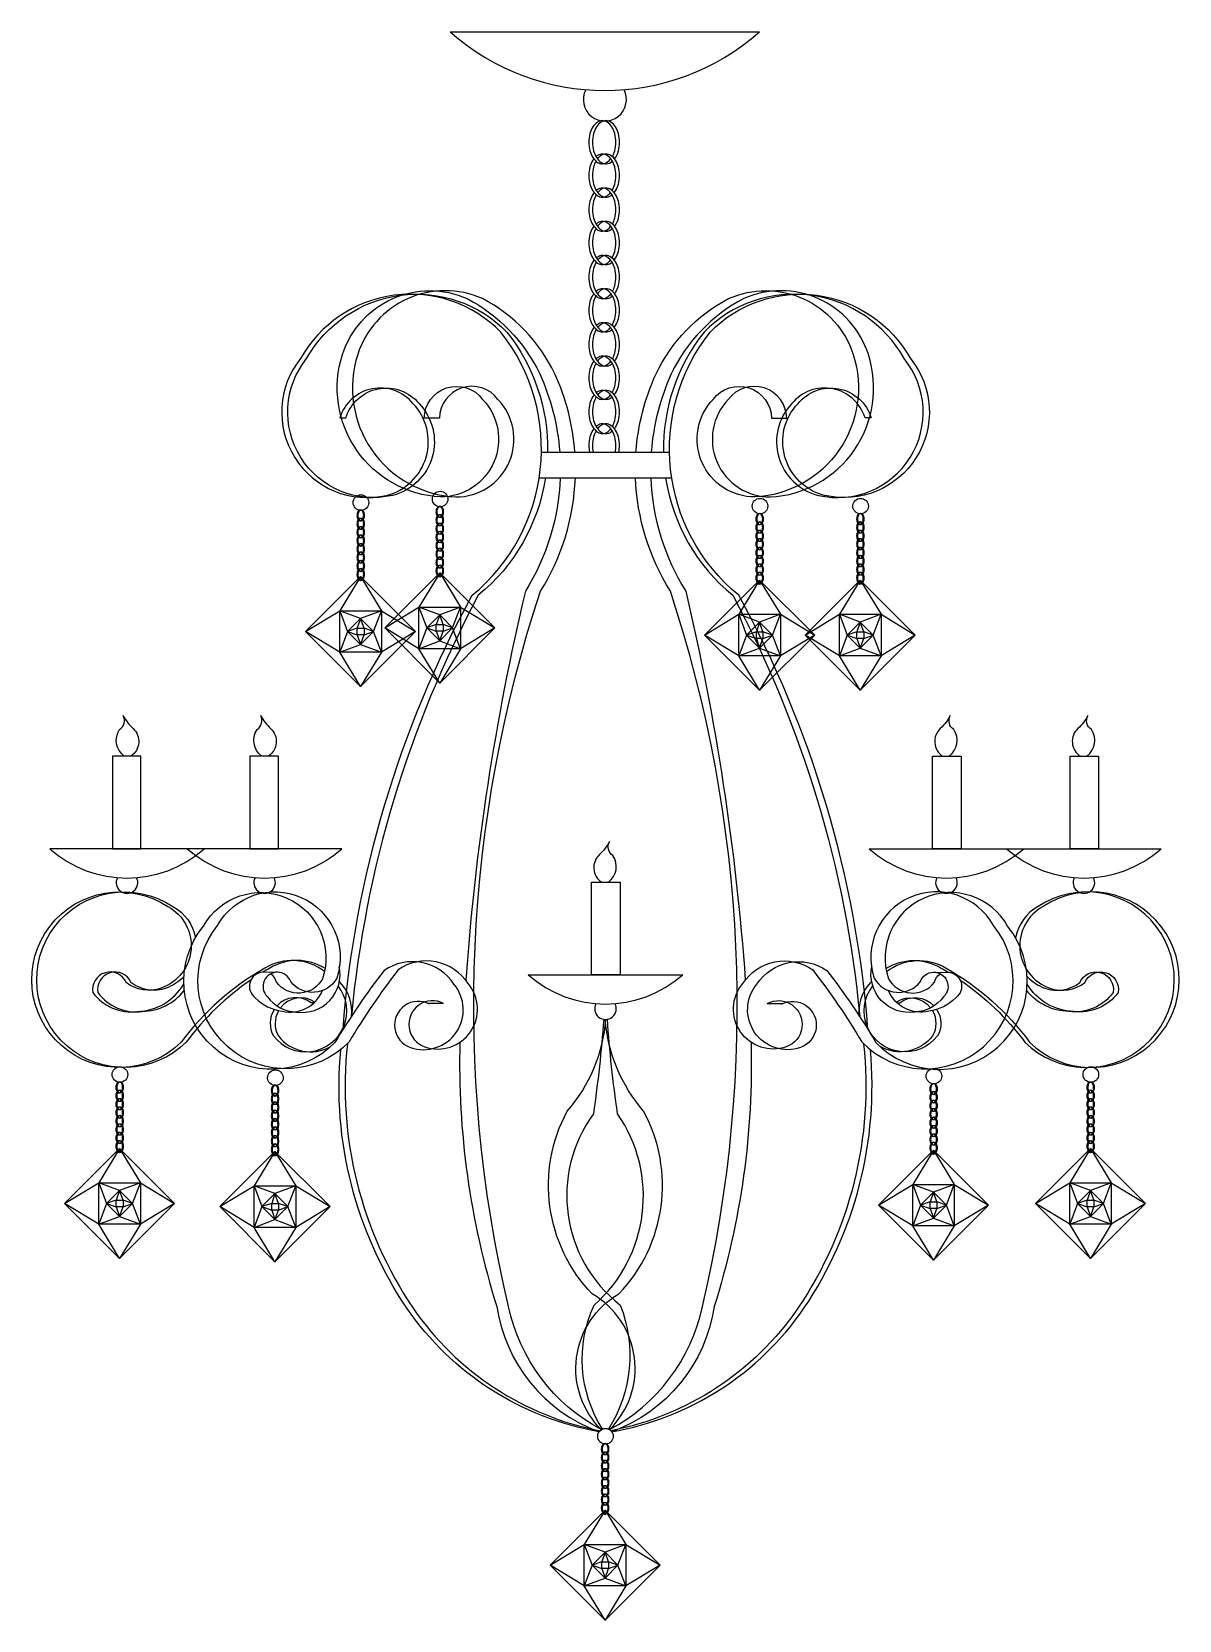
# Model space of a CAD drawing. Extents: x 2595 to 3373, y 365 to 1443.
import ezdxf

# ---------------------------------------------------------------- set-up
doc = ezdxf.new("R2010")
doc.units = 0
doc.header["$MEASUREMENT"] = 0
doc.layers.add('3', color=3, linetype='CONTINUOUS')
doc.layers.add('7', color=7, linetype='CONTINUOUS')

msp = doc.modelspace()

# ---------------------------------------------------------------- linework, layer by layer
at = {"layer": '3'}
for points in [[(2991.1, 1367.6, 0.063446), (2990.3, 1373.5, 0.076494), (2988.4, 1378, 0.107138), (2985.2, 1381.3, 0.147314), (2981.9, 1382.3, 0.147314), (2978.7, 1381.3, 0.107138), (2975.5, 1378, 0.076494), (2973.5, 1373.5, 0.063446), (2972.8, 1367.6, 0.063446), (2973.5, 1361.8, 0.076494), (2975.5, 1357.3, 0.107138), (2978.7, 1354, 0.147314), (2981.9, 1353, 0.309707), (2987.4, 1356.8, 0.107138)], [(2993.5, 1367.6, 0.063446), (2992.8, 1373.5, 0.076494), (2990.8, 1378, 0.107138), (2987.6, 1381.3, 0.147314), (2984.4, 1382.3, 0.147314), (2981.1, 1381.3, 0.107138), (2977.9, 1378, 0.076494), (2976, 1373.5, 0.063446), (2975.2, 1367.6, 0.063446), (2976, 1361.8, 0.076494), (2977.9, 1357.3, 0.107138), (2981.1, 1354, 0.147314), (2984.4, 1353, 0.210327), (2988.7, 1354.9, 0.107138)], [(2991.1, 1345.1, 0.063446), (2990.3, 1350.9, 0.076494), (2988.4, 1355.4, 0.107138), (2985.2, 1358.7, 0.147314), (2981.9, 1359.7, 0.147314), (2978.7, 1358.7, 0.032597), (2977.6, 1357.9, 0.076494)], [(2993.5, 1345.1, 0.063446), (2992.8, 1350.9, 0.076494), (2990.8, 1355.4, 0.107138), (2987.6, 1358.7, 0.147314), (2984.4, 1359.7, 0.147314), (2981.1, 1358.7, 0.080777), (2978.6, 1356.3, 0.076494)], [(2988.7, 1357.9, 0.065895), (2990.3, 1361.8, 0.063446), (2991.1, 1367.6, 0.063446)], [(2990.2, 1356.3, 0.094399), (2992.8, 1361.8, 0.063446), (2993.5, 1367.6, 0.063446)], [(2976.1, 1356.3, 0.026135), (2975.5, 1355.4, 0.076494), (2973.5, 1350.9, 0.063446), (2972.8, 1345.1, 0.063446), (2973.5, 1339.2, 0.076494), (2975.5, 1334.7, 0.107138), (2978.7, 1331.4, 0.147314), (2981.9, 1330.4, 0.147314), (2985.2, 1331.4, 0.07172), (2987.5, 1333.5, 0.076494)], [(2977.6, 1354.8, 0.065895), (2976, 1350.9, 0.063446), (2975.2, 1345.1, 0.063446), (2976, 1339.2, 0.076494), (2977.9, 1334.7, 0.107138), (2981.1, 1331.4, 0.147314), (2984.4, 1330.4, 0.147314), (2987.6, 1331.4, 0.025401), (2988.5, 1332.1, 0.076494)], [(2991.1, 1321.9, 0.063446), (2990.3, 1327.7, 0.076494), (2988.4, 1332.2, 0.107138), (2985.2, 1335.6, 0.147314), (2981.9, 1336.5, 0.147314), (2978.7, 1335.6, 0.025417), (2977.8, 1334.9, 0.076494)], [(2993.5, 1321.9, 0.063446), (2992.8, 1327.7, 0.076494), (2990.8, 1332.2, 0.107138), (2987.6, 1335.6, 0.147314), (2984.4, 1336.5, 0.147314), (2981.1, 1335.6, 0.071741), (2978.8, 1333.5, 0.076494)], [(2988.4, 1334.7, 0.076494), (2990.3, 1339.2, 0.063446), (2991.1, 1345.1, 0.063446)], [(2989.9, 1333.5, 0.035147), (2990.8, 1334.7, 0.076494), (2992.8, 1339.2, 0.063446), (2993.5, 1345.1, 0.063446)], [(2976.4, 1333.5, 0.035127), (2975.5, 1332.2, 0.076494), (2973.5, 1327.7, 0.063446), (2972.8, 1321.9, 0.063446), (2973.5, 1316.1, 0.076494), (2975.5, 1311.6, 0.107138), (2978.7, 1308.2, 0.147314), (2981.9, 1307.3, 0.309707), (2987.4, 1311, 0.107138)], [(2977.8, 1332.1, 0.073254), (2976, 1327.7, 0.063446), (2975.2, 1321.9, 0.063446), (2976, 1316.1, 0.076494), (2977.9, 1311.6, 0.107138), (2981.1, 1308.2, 0.147314), (2984.4, 1307.3, 0.210327), (2988.7, 1309.2, 0.107138)], [(2988.7, 1312.1, 0.065895), (2990.3, 1316.1, 0.063446), (2991.1, 1321.9, 0.063446)], [(2990.2, 1310.6, 0.094399), (2992.8, 1316.1, 0.063446), (2993.5, 1321.9, 0.063446)], [(2976.1, 1310.6, 0.026135), (2975.5, 1309.7, 0.076494), (2973.5, 1305.2, 0.063446), (2972.8, 1299.3, 0.063446), (2973.5, 1293.5, 0.076494), (2975.5, 1289, 0.107138), (2978.7, 1285.7, 0.147314), (2981.9, 1284.7, 0.147314), (2985.2, 1285.7, 0.07172), (2987.5, 1287.8, 0.076494)], [(2977.6, 1309.1, 0.065895), (2976, 1305.2, 0.063446), (2975.2, 1299.3, 0.063446), (2976, 1293.5, 0.076494), (2977.9, 1289, 0.107138), (2981.1, 1285.7, 0.147314), (2984.4, 1284.7, 0.147314), (2987.6, 1285.7, 0.025401), (2988.5, 1286.3, 0.076494)], [(2991.1, 1299.3, 0.063446), (2990.3, 1305.2, 0.076494), (2988.4, 1309.7, 0.107138), (2985.2, 1313, 0.147314), (2981.9, 1314, 0.147314), (2978.7, 1313, 0.032597), (2977.6, 1312.1, 0.076494)], [(2993.5, 1299.3, 0.063446), (2992.8, 1305.2, 0.076494), (2990.8, 1309.7, 0.107138), (2987.6, 1313, 0.147314), (2984.4, 1314, 0.147314), (2981.1, 1313, 0.080777), (2978.6, 1310.6, 0.076494)], [(2988.4, 1289, 0.076494), (2990.3, 1293.5, 0.063446), (2991.1, 1299.3, 0.063446)], [(2989.9, 1287.8, 0.035147), (2990.8, 1289, 0.076494), (2992.8, 1293.5, 0.063446), (2993.5, 1299.3, 0.063446)], [(2976.4, 1287.8, 0.035147), (2975.5, 1286.5, 0.076494), (2973.5, 1282, 0.063446), (2972.8, 1276.2, 0.063446), (2973.5, 1270.3, 0.076494), (2975.5, 1265.8, 0.107138), (2978.7, 1262.5, 0.147314), (2981.9, 1261.5, 0.147314), (2985.2, 1262.5, 0.080777), (2987.7, 1264.9, 0.076494)], [(2977.9, 1286.5, 0.076494), (2976, 1282, 0.063446), (2975.2, 1276.2, 0.063446), (2976, 1270.3, 0.076494), (2977.9, 1265.8, 0.107138), (2981.1, 1262.5, 0.147314), (2984.4, 1261.5, 0.147314), (2987.6, 1262.5, 0.032597), (2988.7, 1263.4, 0.076494)], [(2991.1, 1276.2, 0.063446), (2990.3, 1282, 0.076494), (2988.4, 1286.5, 0.107138), (2985.2, 1289.8, 0.147314), (2981.9, 1290.8, 0.147314), (2978.7, 1289.8, 0.025401), (2977.8, 1289.2, 0.076494)], [(2993.5, 1276.2, 0.063446), (2992.8, 1282, 0.076494), (2990.8, 1286.5, 0.107138), (2987.6, 1289.8, 0.147314), (2984.4, 1290.8, 0.147314), (2981.1, 1289.8, 0.07172), (2978.8, 1287.8, 0.076494)], [(2988.7, 1266.4, 0.065895), (2990.3, 1270.3, 0.063446), (2991.1, 1276.2, 0.063446)], [(2990.2, 1264.9, 0.026135), (2990.8, 1265.8, 0.076494), (2992.8, 1270.3, 0.063446), (2993.5, 1276.2, 0.063446)], [(2976.1, 1264.9, 0.026135), (2975.5, 1264, 0.076494), (2973.5, 1259.5, 0.063446), (2972.8, 1253.6, 0.063446), (2973.5, 1247.8, 0.076494), (2975.5, 1243.3, 0.107138), (2978.7, 1239.9, 0.147314), (2981.9, 1239, 0.147314), (2985.2, 1239.9, 0.071721), (2987.5, 1242, 0.076494)], [(2977.9, 1264, 0.076494), (2976, 1259.5, 0.063446), (2975.2, 1253.6, 0.063446), (2976, 1247.8, 0.076494), (2977.9, 1243.3, 0.107138), (2981.1, 1239.9, 0.147314), (2984.4, 1239, 0.147314), (2987.6, 1239.9, 0.025402), (2988.5, 1240.6, 0.076494)], [(2991.1, 1253.6, 0.063446), (2990.3, 1259.5, 0.076494), (2988.4, 1264, 0.107138), (2985.2, 1267.3, 0.147314), (2981.9, 1268.2, 0.147314), (2978.7, 1267.3, 0.032597), (2977.6, 1266.4, 0.076494)], [(2993.5, 1253.6, 0.063446), (2992.8, 1259.5, 0.076494), (2990.8, 1264, 0.107138), (2987.6, 1267.3, 0.147314), (2984.4, 1268.2, 0.147314), (2981.1, 1267.3, 0.080777), (2978.6, 1264.9, 0.076494)], [(2988.5, 1243.4, 0.07327), (2990.3, 1247.8, 0.063446), (2991.1, 1253.6, 0.063446)], [(2989.9, 1242, 0.035146), (2990.8, 1243.3, 0.076494), (2992.8, 1247.8, 0.063446), (2993.5, 1253.6, 0.063446)], [(2976.4, 1242, 0.035146), (2975.5, 1240.8, 0.076494), (2973.5, 1236.3, 0.063446), (2972.8, 1230.4, 0.063446), (2973.5, 1224.6, 0.076494), (2975.5, 1220.1, 0.107138), (2978.7, 1216.8, 0.147314), (2981.9, 1215.8, 0.147314), (2985.2, 1216.8, 0.080777), (2987.7, 1219.2, 0.076494)], [(2977.9, 1240.8, 0.076494), (2976, 1236.3, 0.063446), (2975.2, 1230.4, 0.063446), (2976, 1224.6, 0.076494), (2977.9, 1220.1, 0.107138), (2981.1, 1216.8, 0.147314), (2984.4, 1215.8, 0.147314), (2987.6, 1216.8, 0.032597), (2988.7, 1217.6, 0.076494)], [(2991.1, 1230.4, 0.063446), (2990.3, 1236.3, 0.076494), (2988.4, 1240.8, 0.107138), (2985.2, 1244.1, 0.147314), (2981.9, 1245.1, 0.147314), (2978.7, 1244.1, 0.025402), (2977.8, 1243.4, 0.076494)], [(2993.5, 1230.4, 0.063446), (2992.8, 1236.3, 0.076494), (2990.8, 1240.8, 0.107138), (2987.6, 1244.1, 0.147314), (2984.4, 1245.1, 0.147314), (2981.1, 1244.1, 0.071721), (2978.8, 1242, 0.076494)], [(2988.7, 1220.7, 0.065895), (2990.3, 1224.6, 0.063446), (2991.1, 1230.4, 0.063446)], [(2990.2, 1219.2, 0.026135), (2990.8, 1220.1, 0.076494), (2992.8, 1224.6, 0.063446), (2993.5, 1230.4, 0.063446)], [(2976.1, 1219.2, 0.026135), (2975.5, 1218.2, 0.076494), (2973.5, 1213.7, 0.063446), (2972.8, 1207.9, 0.063446), (2973.5, 1202, 0.076494), (2975.5, 1197.5, 0.107138), (2978.7, 1194.2, 0.147314), (2981.9, 1193.2, 0.147314), (2985.2, 1194.2, 0.07172), (2987.5, 1196.3, 0.076494)], [(2991.1, 1207.9, 0.063446), (2990.3, 1213.7, 0.076494), (2988.4, 1218.2, 0.107138), (2985.2, 1221.5, 0.147314), (2981.9, 1222.5, 0.147314), (2978.7, 1221.5, 0.032597), (2977.6, 1220.7, 0.076494)], [(2993.5, 1207.9, 0.063446), (2992.8, 1213.7, 0.076494), (2990.8, 1218.2, 0.107138), (2987.6, 1221.5, 0.147314), (2984.4, 1222.5, 0.147314), (2981.1, 1221.5, 0.080777), (2978.6, 1219.2, 0.076494)], [(2977.6, 1217.6, 0.065895), (2976, 1213.7, 0.063446), (2975.2, 1207.9, 0.063446), (2976, 1202, 0.076494), (2977.9, 1197.5, 0.107138), (2981.1, 1194.2, 0.147314), (2984.4, 1193.2, 0.147314), (2987.6, 1194.2, 0.025401), (2988.5, 1194.9, 0.076494)], [(2988.5, 1197.7, 0.073271), (2990.3, 1202, 0.063446), (2991.1, 1207.9, 0.063446)], [(2989.9, 1196.3, 0.035147), (2990.8, 1197.5, 0.076494), (2992.8, 1202, 0.063446), (2993.5, 1207.9, 0.063446)], [(2976.4, 1196.3, 0.035147), (2975.5, 1195.1, 0.076494), (2973.5, 1190.6, 0.063446), (2972.8, 1184.7, 0.063446), (2973.5, 1178.9, 0.076494), (2975.5, 1174.4, 0.107138), (2978.7, 1171, 0.147314), (2981.9, 1170.1, 0.147314), (2985.2, 1171, 0.080777), (2987.7, 1173.4, 0.076494)], [(2991.1, 1184.7, 0.063446), (2990.3, 1190.6, 0.076494), (2988.4, 1195.1, 0.107138), (2985.2, 1198.4, 0.147314), (2981.9, 1199.3, 0.147314), (2978.7, 1198.4, 0.025401), (2977.8, 1197.7, 0.076494)], [(2993.5, 1184.7, 0.063446), (2992.8, 1190.6, 0.076494), (2990.8, 1195.1, 0.107138), (2987.6, 1198.4, 0.147314), (2984.4, 1199.3, 0.147314), (2981.1, 1198.4, 0.07172), (2978.8, 1196.3, 0.076494)], [(2977.8, 1194.9, 0.073271), (2976, 1190.6, 0.063446), (2975.2, 1184.7, 0.063446), (2976, 1178.9, 0.076494), (2977.9, 1174.4, 0.107138), (2981.1, 1171, 0.147314), (2984.4, 1170.1, 0.147314), (2987.6, 1171, 0.032597), (2988.7, 1171.9, 0.076494)], [(2991.1, 1162, 0.063446), (2990.3, 1167.8, 0.076494), (2988.4, 1172.3, 0.107138), (2985.2, 1175.6, 0.147314), (2981.9, 1176.6, 0.147314), (2978.7, 1175.6, 0.025401), (2977.8, 1175, 0.076494)], [(2993.5, 1162, 0.063446), (2992.8, 1167.8, 0.076494), (2990.8, 1172.3, 0.107138), (2987.6, 1175.6, 0.147314), (2984.4, 1176.6, 0.147314), (2981.1, 1175.6, 0.07172), (2978.8, 1173.5, 0.076494)], [(2988.7, 1174.9, 0.065895), (2990.3, 1178.9, 0.063446), (2991.1, 1184.7, 0.063446)], [(2990.2, 1173.4, 0.026135), (2990.8, 1174.4, 0.076494), (2992.8, 1178.9, 0.063446), (2993.5, 1184.7, 0.063446)], [(2976.4, 1173.5, 0.035147), (2975.5, 1172.3, 0.076494), (2973.5, 1167.8, 0.063446), (2972.8, 1162, 0.047609), (2973.2, 1157.5, 0.076494)], [(2977.8, 1172.1, 0.073271), (2976, 1167.8, 0.063446), (2975.2, 1162, 0.047609), (2975.6, 1157.5, 0.076494)], [(2990.7, 1157.5, 0.047609), (2991.1, 1162, 0.063446)], [(2993.1, 1157.5, 0.047609), (2993.5, 1162, 0.063446)], [(2820.1, 1114.5, 0.063446), (2819.9, 1115.9, 0.076494), (2819.4, 1117.1, 0.107138), (2818.6, 1117.9, 0.147314), (2817.8, 1118.1, 0.147314), (2817, 1117.9, 0.107138), (2816.1, 1117.1, 0.076494), (2815.7, 1115.9, 0.063446), (2815.5, 1114.5, 0.063446), (2815.7, 1113, 0.076494), (2816.1, 1111.9, 0.107138), (2817, 1111.1, 0.147314), (2817.8, 1110.8, 0.309707), (2819.1, 1111.8, 0.107138)], [(2816.3, 1111.7, 0.026135), (2816.1, 1111.4, 0.076494), (2815.7, 1110.3, 0.063446), (2815.5, 1108.8, 0.063446), (2815.7, 1107.4, 0.076494), (2816.1, 1106.3, 0.107138), (2817, 1105.4, 0.147314), (2817.8, 1105.2, 0.147314), (2818.6, 1105.4, 0.07172), (2819.2, 1105.9, 0.076494)], [(2820.7, 1114.5, 0.063446), (2820.5, 1115.9, 0.076494), (2820, 1117.1, 0.107138), (2819.2, 1117.9, 0.147314), (2818.4, 1118.1, 0.147314), (2817.6, 1117.9, 0.107138), (2816.8, 1117.1, 0.076494), (2816.3, 1115.9, 0.063446), (2816.1, 1114.5, 0.063446), (2816.3, 1113, 0.076494), (2816.8, 1111.9, 0.107138), (2817.6, 1111.1, 0.147314), (2818.4, 1110.8, 0.210327), (2819.5, 1111.3, 0.107138)], [(2816.7, 1111.3, 0.065895), (2816.3, 1110.3, 0.063446), (2816.1, 1108.8, 0.063446), (2816.3, 1107.4, 0.076494), (2816.8, 1106.3, 0.107138), (2817.6, 1105.4, 0.147314), (2818.4, 1105.2, 0.147314), (2819.2, 1105.4, 0.025401), (2819.4, 1105.6, 0.076494)], [(2820.1, 1108.8, 0.063446), (2819.9, 1110.3, 0.076494), (2819.4, 1111.4, 0.107138), (2818.6, 1112.3, 0.147314), (2817.8, 1112.5, 0.147314), (2817, 1112.3, 0.032597), (2816.7, 1112, 0.076494)], [(2820.7, 1108.8, 0.063446), (2820.5, 1110.3, 0.076494), (2820, 1111.4, 0.107138), (2819.2, 1112.3, 0.147314), (2818.4, 1112.5, 0.147314), (2817.6, 1112.3, 0.080777), (2816.9, 1111.7, 0.076494)], [(2819.5, 1112, 0.065895), (2819.9, 1113, 0.063446), (2820.1, 1114.5, 0.063446)], [(2819.8, 1111.7, 0.094399), (2820.5, 1113, 0.063446), (2820.7, 1114.5, 0.063446)], [(2873.7, 1116.9, 0.063446), (2873.5, 1118.4, 0.076494), (2873, 1119.5, 0.107138), (2872.2, 1120.3, 0.147314), (2871.4, 1120.6, 0.147314), (2870.6, 1120.3, 0.107138), (2869.8, 1119.5, 0.076494), (2869.3, 1118.4, 0.063446), (2869.1, 1116.9, 0.063446), (2869.3, 1115.5, 0.076494), (2869.8, 1114.3, 0.107138), (2870.6, 1113.5, 0.147314), (2871.4, 1113.3, 0.309707), (2872.8, 1114.2, 0.107138)], [(2869.9, 1114.1, 0.026135), (2869.8, 1113.9, 0.076494), (2869.3, 1112.7, 0.063446), (2869.1, 1111.3, 0.063446), (2869.3, 1109.8, 0.076494), (2869.8, 1108.7, 0.107138), (2870.6, 1107.9, 0.147314), (2871.4, 1107.6, 0.147314), (2872.2, 1107.9, 0.07172), (2872.8, 1108.4, 0.076494)], [(2874.3, 1116.9, 0.063446), (2874.1, 1118.4, 0.076494), (2873.6, 1119.5, 0.107138), (2872.8, 1120.3, 0.147314), (2872, 1120.6, 0.147314), (2871.2, 1120.3, 0.107138), (2870.4, 1119.5, 0.076494), (2869.9, 1118.4, 0.063446), (2869.7, 1116.9, 0.063446), (2869.9, 1115.5, 0.076494), (2870.4, 1114.3, 0.107138), (2871.2, 1113.5, 0.147314), (2872, 1113.3, 0.210327), (2873.1, 1113.7, 0.107138)], [(2870.3, 1113.7, 0.065895), (2869.9, 1112.7, 0.063446), (2869.7, 1111.3, 0.063446), (2869.9, 1109.8, 0.076494), (2870.4, 1108.7, 0.107138), (2871.2, 1107.9, 0.147314), (2872, 1107.6, 0.147314), (2872.8, 1107.9, 0.025401), (2873, 1108, 0.076494)], [(2873.7, 1111.3, 0.063446), (2873.5, 1112.7, 0.076494), (2873, 1113.9, 0.107138), (2872.2, 1114.7, 0.147314), (2871.4, 1114.9, 0.147314), (2870.6, 1114.7, 0.032597), (2870.3, 1114.5, 0.076494)], [(2874.3, 1111.3, 0.063446), (2874.1, 1112.7, 0.076494), (2873.6, 1113.9, 0.107138), (2872.8, 1114.7, 0.147314), (2872, 1114.9, 0.147314), (2871.2, 1114.7, 0.080777), (2870.5, 1114.1, 0.076494)], [(2873, 1108.7, 0.076494), (2873.5, 1109.8, 0.063446), (2873.7, 1111.3, 0.063446)], [(2873.1, 1114.5, 0.065895), (2873.5, 1115.5, 0.063446), (2873.7, 1116.9, 0.063446)], [(2873.4, 1108.4, 0.035147), (2873.6, 1108.7, 0.076494), (2874.1, 1109.8, 0.063446), (2874.3, 1111.3, 0.063446)], [(2873.5, 1114.1, 0.094399), (2874.1, 1115.5, 0.063446), (2874.3, 1116.9, 0.063446)], [(3090.6, 1112, 0.063446), (3090.4, 1113.5, 0.076494), (3089.9, 1114.6, 0.107138), (3089.1, 1115.5, 0.147314), (3088.3, 1115.7, 0.147314), (3087.5, 1115.5, 0.107138), (3086.7, 1114.6, 0.076494), (3086.2, 1113.5, 0.063446), (3086, 1112, 0.063446), (3086.2, 1110.6, 0.076494), (3086.7, 1109.5, 0.107138), (3087.5, 1108.6, 0.147314), (3088.3, 1108.4, 0.309707), (3089.7, 1109.3, 0.107138)], [(3091.2, 1112, 0.063446), (3091, 1113.5, 0.076494), (3090.5, 1114.6, 0.107138), (3089.7, 1115.5, 0.147314), (3088.9, 1115.7, 0.147314), (3088.1, 1115.5, 0.107138), (3087.3, 1114.6, 0.076494), (3086.8, 1113.5, 0.063446), (3086.6, 1112, 0.063446), (3086.8, 1110.6, 0.076494), (3087.3, 1109.5, 0.107138), (3088.1, 1108.6, 0.147314), (3088.9, 1108.4, 0.210327), (3090, 1108.9, 0.107138)], [(3090.6, 1106.4, 0.063446), (3090.4, 1107.9, 0.076494), (3089.9, 1109, 0.107138), (3089.1, 1109.8, 0.147314), (3088.3, 1110.1, 0.147314), (3087.5, 1109.8, 0.032597), (3087.2, 1109.6, 0.076494)], [(3091.2, 1106.4, 0.063446), (3091, 1107.9, 0.076494), (3090.5, 1109, 0.107138), (3089.7, 1109.8, 0.147314), (3088.9, 1110.1, 0.147314), (3088.1, 1109.8, 0.080777), (3087.5, 1109.2, 0.076494)], [(3090, 1109.6, 0.065895), (3090.4, 1110.6, 0.063446), (3090.6, 1112, 0.063446)], [(3090.4, 1109.2, 0.094399), (3091, 1110.6, 0.063446), (3091.2, 1112, 0.063446)], [(3158.8, 1112, 0.063446), (3158.7, 1113.5, 0.076494), (3158.2, 1114.6, 0.107138), (3157.4, 1115.5, 0.147314), (3156.6, 1115.7, 0.147314), (3155.7, 1115.5, 0.107138), (3154.9, 1114.6, 0.076494), (3154.5, 1113.5, 0.063446), (3154.3, 1112, 0.063446), (3154.5, 1110.6, 0.076494), (3154.9, 1109.5, 0.107138), (3155.7, 1108.6, 0.147314), (3156.6, 1108.4, 0.309707), (3157.9, 1109.3, 0.107138)], [(3159.5, 1112, 0.063446), (3159.3, 1113.5, 0.076494), (3158.8, 1114.6, 0.107138), (3158, 1115.5, 0.147314), (3157.2, 1115.7, 0.147314), (3156.4, 1115.5, 0.107138), (3155.5, 1114.6, 0.076494), (3155.1, 1113.5, 0.063446), (3154.9, 1112, 0.063446), (3155.1, 1110.6, 0.076494), (3155.5, 1109.5, 0.107138), (3156.4, 1108.6, 0.147314), (3157.2, 1108.4, 0.210327), (3158.2, 1108.9, 0.107138)], [(3158.8, 1106.4, 0.063446), (3158.7, 1107.9, 0.076494), (3158.2, 1109, 0.107138), (3157.4, 1109.8, 0.147314), (3156.6, 1110.1, 0.147314), (3155.7, 1109.8, 0.032597), (3155.5, 1109.6, 0.076494)], [(3159.5, 1106.4, 0.063446), (3159.3, 1107.9, 0.076494), (3158.8, 1109, 0.107138), (3158, 1109.8, 0.147314), (3157.2, 1110.1, 0.147314), (3156.4, 1109.8, 0.080777), (3155.7, 1109.2, 0.076494)], [(3158.3, 1109.6, 0.065895), (3158.7, 1110.6, 0.063446), (3158.8, 1112, 0.063446)], [(3158.6, 1109.2, 0.094399), (3159.3, 1110.6, 0.063446), (3159.5, 1112, 0.063446)], [(2816.4, 1105.9, 0.035147), (2816.1, 1105.6, 0.076494), (2815.7, 1104.5, 0.063446), (2815.5, 1103, 0.063446), (2815.7, 1101.6, 0.076494), (2816.1, 1100.5, 0.107138), (2817, 1099.6, 0.147314), (2817.8, 1099.4, 0.147314), (2818.6, 1099.6, 0.080777), (2819.2, 1100.2, 0.076494)], [(2816.3, 1100.2, 0.026135), (2816.1, 1100, 0.076494), (2815.7, 1098.9, 0.063446), (2815.5, 1097.4, 0.063446), (2815.7, 1095.9, 0.076494), (2816.1, 1094.8, 0.107138), (2817, 1094, 0.147314), (2817.8, 1093.7, 0.147314), (2818.6, 1094, 0.071721), (2819.2, 1094.5, 0.076494)], [(2816.8, 1105.6, 0.076494), (2816.3, 1104.5, 0.063446), (2816.1, 1103, 0.063446), (2816.3, 1101.6, 0.076494), (2816.8, 1100.5, 0.107138), (2817.6, 1099.6, 0.147314), (2818.4, 1099.4, 0.147314), (2819.2, 1099.6, 0.032597), (2819.5, 1099.8, 0.076494)], [(2816.8, 1100, 0.076494), (2816.3, 1098.9, 0.063446), (2816.1, 1097.4, 0.063446), (2816.3, 1095.9, 0.076494), (2816.8, 1094.8, 0.107138), (2817.6, 1094, 0.147314), (2818.4, 1093.7, 0.147314), (2819.2, 1094, 0.025402), (2819.4, 1094.2, 0.076494)], [(2820.1, 1103, 0.063446), (2819.9, 1104.5, 0.076494), (2819.4, 1105.6, 0.107138), (2818.6, 1106.5, 0.147314), (2817.8, 1106.7, 0.147314), (2817, 1106.5, 0.025401), (2816.7, 1106.3, 0.076494)], [(2820.1, 1097.4, 0.063446), (2819.9, 1098.9, 0.076494), (2819.4, 1100, 0.107138), (2818.6, 1100.8, 0.147314), (2817.8, 1101.1, 0.147314), (2817, 1100.8, 0.032597), (2816.7, 1100.6, 0.076494)], [(2820.7, 1097.4, 0.063446), (2820.5, 1098.9, 0.076494), (2820, 1100, 0.107138), (2819.2, 1100.8, 0.147314), (2818.4, 1101.1, 0.147314), (2817.6, 1100.8, 0.080777), (2816.9, 1100.2, 0.076494)], [(2820.7, 1103, 0.063446), (2820.5, 1104.5, 0.076494), (2820, 1105.6, 0.107138), (2819.2, 1106.5, 0.147314), (2818.4, 1106.7, 0.147314), (2817.6, 1106.5, 0.07172), (2817, 1105.9, 0.076494)], [(2819.4, 1106.3, 0.076494), (2819.9, 1107.4, 0.063446), (2820.1, 1108.8, 0.063446)], [(2819.5, 1100.6, 0.065895), (2819.9, 1101.6, 0.063446), (2820.1, 1103, 0.063446)], [(2819.8, 1105.9, 0.035147), (2820, 1106.3, 0.076494), (2820.5, 1107.4, 0.063446), (2820.7, 1108.8, 0.063446)], [(2819.8, 1100.2, 0.026135), (2820, 1100.5, 0.076494), (2820.5, 1101.6, 0.063446), (2820.7, 1103, 0.063446)], [(2870, 1108.4, 0.035147), (2869.8, 1108.1, 0.076494), (2869.3, 1106.9, 0.063446), (2869.1, 1105.5, 0.063446), (2869.3, 1104, 0.076494), (2869.8, 1102.9, 0.107138), (2870.6, 1102.1, 0.147314), (2871.4, 1101.8, 0.147314), (2872.2, 1102.1, 0.080777), (2872.8, 1102.7, 0.076494)], [(2869.9, 1102.7, 0.026135), (2869.8, 1102.4, 0.076494), (2869.3, 1101.3, 0.063446), (2869.1, 1099.8, 0.063446), (2869.3, 1098.4, 0.076494), (2869.8, 1097.3, 0.107138), (2870.6, 1096.4, 0.147314), (2871.4, 1096.2, 0.147314), (2872.2, 1096.4, 0.071721), (2872.8, 1096.9, 0.076494)], [(2870.4, 1108.1, 0.076494), (2869.9, 1106.9, 0.063446), (2869.7, 1105.5, 0.063446), (2869.9, 1104, 0.076494), (2870.4, 1102.9, 0.107138), (2871.2, 1102.1, 0.147314), (2872, 1101.8, 0.147314), (2872.8, 1102.1, 0.032597), (2873.1, 1102.3, 0.076494)], [(2870.4, 1102.4, 0.076494), (2869.9, 1101.3, 0.063446), (2869.7, 1099.8, 0.063446), (2869.9, 1098.4, 0.076494), (2870.4, 1097.3, 0.107138), (2871.2, 1096.4, 0.147314), (2872, 1096.2, 0.147314), (2872.8, 1096.4, 0.025402), (2873, 1096.6, 0.076494)], [(2873.7, 1099.8, 0.063446), (2873.5, 1101.3, 0.076494), (2873, 1102.4, 0.107138), (2872.2, 1103.3, 0.147314), (2871.4, 1103.5, 0.147314), (2870.6, 1103.3, 0.032597), (2870.3, 1103, 0.076494)], [(2873.7, 1105.5, 0.063446), (2873.5, 1106.9, 0.076494), (2873, 1108.1, 0.107138), (2872.2, 1108.9, 0.147314), (2871.4, 1109.1, 0.147314), (2870.6, 1108.9, 0.025401), (2870.4, 1108.7, 0.076494)], [(2874.3, 1099.8, 0.063446), (2874.1, 1101.3, 0.076494), (2873.6, 1102.4, 0.107138), (2872.8, 1103.3, 0.147314), (2872, 1103.5, 0.147314), (2871.2, 1103.3, 0.080777), (2870.5, 1102.7, 0.076494)], [(2874.3, 1105.5, 0.063446), (2874.1, 1106.9, 0.076494), (2873.6, 1108.1, 0.107138), (2872.8, 1108.9, 0.147314), (2872, 1109.1, 0.147314), (2871.2, 1108.9, 0.07172), (2870.6, 1108.4, 0.076494)], [(2873, 1097.3, 0.07327), (2873.5, 1098.4, 0.063446), (2873.7, 1099.8, 0.063446)], [(2873.1, 1103, 0.065895), (2873.5, 1104, 0.063446), (2873.7, 1105.5, 0.063446)], [(2873.4, 1096.9, 0.035146), (2873.6, 1097.3, 0.076494), (2874.1, 1098.4, 0.063446), (2874.3, 1099.8, 0.063446)], [(2873.5, 1102.7, 0.026135), (2873.6, 1102.9, 0.076494), (2874.1, 1104, 0.063446), (2874.3, 1105.5, 0.063446)], [(3086.9, 1109.2, 0.026135), (3086.7, 1109, 0.076494), (3086.2, 1107.9, 0.063446), (3086, 1106.4, 0.063446), (3086.2, 1104.9, 0.076494), (3086.7, 1103.8, 0.107138), (3087.5, 1103, 0.147314), (3088.3, 1102.7, 0.147314), (3089.1, 1103, 0.07172), (3089.7, 1103.5, 0.076494)], [(3086.9, 1103.5, 0.035147), (3086.7, 1103.2, 0.076494), (3086.2, 1102.1, 0.063446), (3086, 1100.6, 0.063446), (3086.2, 1099.1, 0.076494), (3086.7, 1098, 0.107138), (3087.5, 1097.2, 0.147314), (3088.3, 1097, 0.147314), (3089.1, 1097.2, 0.080777), (3089.8, 1097.8, 0.076494)], [(3087.2, 1108.8, 0.065895), (3086.8, 1107.9, 0.063446), (3086.6, 1106.4, 0.063446), (3086.8, 1104.9, 0.076494), (3087.3, 1103.8, 0.107138), (3088.1, 1103, 0.147314), (3088.9, 1102.7, 0.147314), (3089.7, 1103, 0.025401), (3090, 1103.2, 0.076494)], [(3087.3, 1103.2, 0.076494), (3086.8, 1102.1, 0.063446), (3086.6, 1100.6, 0.063446), (3086.8, 1099.1, 0.076494), (3087.3, 1098, 0.107138), (3088.1, 1097.2, 0.147314), (3088.9, 1097, 0.147314), (3089.7, 1097.2, 0.032597), (3090, 1097.4, 0.076494)], [(3090.6, 1100.6, 0.063446), (3090.4, 1102.1, 0.076494), (3089.9, 1103.2, 0.107138), (3089.1, 1104, 0.147314), (3088.3, 1104.3, 0.147314), (3087.5, 1104, 0.025401), (3087.3, 1103.9, 0.076494)], [(3091.2, 1100.6, 0.063446), (3091, 1102.1, 0.076494), (3090.5, 1103.2, 0.107138), (3089.7, 1104, 0.147314), (3088.9, 1104.3, 0.147314), (3088.1, 1104, 0.07172), (3087.5, 1103.5, 0.076494)], [(3089.9, 1103.8, 0.076494), (3090.4, 1104.9, 0.063446), (3090.6, 1106.4, 0.063446)], [(3090, 1098.2, 0.065895), (3090.4, 1099.1, 0.063446), (3090.6, 1100.6, 0.063446)], [(3090.3, 1103.5, 0.035147), (3090.5, 1103.8, 0.076494), (3091, 1104.9, 0.063446), (3091.2, 1106.4, 0.063446)], [(3090.4, 1097.8, 0.026135), (3090.5, 1098, 0.076494), (3091, 1099.1, 0.063446), (3091.2, 1100.6, 0.063446)], [(3155.1, 1109.2, 0.026135), (3154.9, 1109, 0.076494), (3154.5, 1107.9, 0.063446), (3154.3, 1106.4, 0.063446), (3154.5, 1104.9, 0.076494), (3154.9, 1103.8, 0.107138), (3155.7, 1103, 0.147314), (3156.6, 1102.7, 0.147314), (3157.4, 1103, 0.07172), (3157.9, 1103.5, 0.076494)], [(3155.2, 1103.5, 0.035147), (3154.9, 1103.2, 0.076494), (3154.5, 1102.1, 0.063446), (3154.3, 1100.6, 0.063446), (3154.5, 1099.1, 0.076494), (3154.9, 1098, 0.107138), (3155.7, 1097.2, 0.147314), (3156.6, 1097, 0.147314), (3157.4, 1097.2, 0.080777), (3158, 1097.8, 0.076494)], [(3155.5, 1108.8, 0.065895), (3155.1, 1107.9, 0.063446), (3154.9, 1106.4, 0.063446), (3155.1, 1104.9, 0.076494), (3155.5, 1103.8, 0.107138), (3156.4, 1103, 0.147314), (3157.2, 1102.7, 0.147314), (3158, 1103, 0.025401), (3158.2, 1103.2, 0.076494)], [(3155.5, 1103.2, 0.076494), (3155.1, 1102.1, 0.063446), (3154.9, 1100.6, 0.063446), (3155.1, 1099.1, 0.076494), (3155.5, 1098, 0.107138), (3156.4, 1097.2, 0.147314), (3157.2, 1097, 0.147314), (3158, 1097.2, 0.032597), (3158.3, 1097.4, 0.076494)], [(3158.8, 1100.6, 0.063446), (3158.7, 1102.1, 0.076494), (3158.2, 1103.2, 0.107138), (3157.4, 1104, 0.147314), (3156.6, 1104.3, 0.147314), (3155.7, 1104, 0.025401), (3155.5, 1103.9, 0.076494)], [(3159.5, 1100.6, 0.063446), (3159.3, 1102.1, 0.076494), (3158.8, 1103.2, 0.107138), (3158, 1104, 0.147314), (3157.2, 1104.3, 0.147314), (3156.4, 1104, 0.07172), (3155.8, 1103.5, 0.076494)], [(3158.2, 1103.8, 0.076494), (3158.7, 1104.9, 0.063446), (3158.8, 1106.4, 0.063446)], [(3158.3, 1098.2, 0.065895), (3158.7, 1099.1, 0.063446), (3158.8, 1100.6, 0.063446)], [(3158.6, 1103.5, 0.035147), (3158.8, 1103.8, 0.076494), (3159.3, 1104.9, 0.063446), (3159.5, 1106.4, 0.063446)], [(3158.6, 1097.8, 0.026135), (3158.8, 1098, 0.076494), (3159.3, 1099.1, 0.063446), (3159.5, 1100.6, 0.063446)], [(2816.4, 1094.5, 0.035146), (2816.1, 1094.2, 0.076494), (2815.7, 1093.1, 0.063446), (2815.5, 1091.6, 0.063446), (2815.7, 1090.2, 0.076494), (2816.1, 1089, 0.107138), (2817, 1088.2, 0.147314), (2817.8, 1088, 0.147314), (2818.6, 1088.2, 0.080777), (2819.2, 1088.8, 0.076494)], [(2816.3, 1088.8, 0.026135), (2816.1, 1088.6, 0.076494), (2815.7, 1087.4, 0.063446), (2815.5, 1086, 0.063446), (2815.7, 1084.5, 0.076494), (2816.1, 1083.4, 0.107138), (2817, 1082.6, 0.147314), (2817.8, 1082.3, 0.147314), (2818.6, 1082.6, 0.07172), (2819.2, 1083.1, 0.076494)], [(2816.8, 1094.2, 0.076494), (2816.3, 1093.1, 0.063446), (2816.1, 1091.6, 0.063446), (2816.3, 1090.2, 0.076494), (2816.8, 1089, 0.107138), (2817.6, 1088.2, 0.147314), (2818.4, 1088, 0.147314), (2819.2, 1088.2, 0.032597), (2819.5, 1088.4, 0.076494)], [(2816.7, 1088.4, 0.065895), (2816.3, 1087.4, 0.063446), (2816.1, 1086, 0.063446), (2816.3, 1084.5, 0.076494), (2816.8, 1083.4, 0.107138), (2817.6, 1082.6, 0.147314), (2818.4, 1082.3, 0.147314), (2819.2, 1082.6, 0.025401), (2819.4, 1082.7, 0.076494)], [(2820.1, 1091.6, 0.063446), (2819.9, 1093.1, 0.076494), (2819.4, 1094.2, 0.107138), (2818.6, 1095, 0.147314), (2817.8, 1095.3, 0.147314), (2817, 1095, 0.025402), (2816.7, 1094.9, 0.076494)], [(2820.1, 1086, 0.063446), (2819.9, 1087.4, 0.076494), (2819.4, 1088.6, 0.107138), (2818.6, 1089.4, 0.147314), (2817.8, 1089.6, 0.147314), (2817, 1089.4, 0.032597), (2816.7, 1089.2, 0.076494)], [(2820.7, 1086, 0.063446), (2820.5, 1087.4, 0.076494), (2820, 1088.6, 0.107138), (2819.2, 1089.4, 0.147314), (2818.4, 1089.6, 0.147314), (2817.6, 1089.4, 0.080777), (2816.9, 1088.8, 0.076494)], [(2820.7, 1091.6, 0.063446), (2820.5, 1093.1, 0.076494), (2820, 1094.2, 0.107138), (2819.2, 1095, 0.147314), (2818.4, 1095.3, 0.147314), (2817.6, 1095, 0.071721), (2817, 1094.5, 0.076494)], [(2819.4, 1094.9, 0.07327), (2819.9, 1095.9, 0.063446), (2820.1, 1097.4, 0.063446)], [(2819.5, 1089.2, 0.065895), (2819.9, 1090.2, 0.063446), (2820.1, 1091.6, 0.063446)], [(2819.8, 1094.5, 0.035146), (2820, 1094.8, 0.076494), (2820.5, 1095.9, 0.063446), (2820.7, 1097.4, 0.063446)], [(2819.8, 1088.8, 0.026135), (2820, 1089, 0.076494), (2820.5, 1090.2, 0.063446), (2820.7, 1091.6, 0.063446)], [(2870, 1096.9, 0.035146), (2869.8, 1096.6, 0.076494), (2869.3, 1095.5, 0.063446), (2869.1, 1094.1, 0.063446), (2869.3, 1092.6, 0.076494), (2869.8, 1091.5, 0.107138), (2870.6, 1090.6, 0.147314), (2871.4, 1090.4, 0.147314), (2872.2, 1090.6, 0.080777), (2872.8, 1091.2, 0.076494)], [(2869.9, 1091.2, 0.026135), (2869.8, 1091, 0.076494), (2869.3, 1089.9, 0.063446), (2869.1, 1088.4, 0.063446), (2869.3, 1086.9, 0.076494), (2869.8, 1085.8, 0.107138), (2870.6, 1085, 0.147314), (2871.4, 1084.8, 0.147314), (2872.2, 1085, 0.07172), (2872.8, 1085.5, 0.076494)], [(2870.4, 1096.6, 0.076494), (2869.9, 1095.5, 0.063446), (2869.7, 1094.1, 0.063446), (2869.9, 1092.6, 0.076494), (2870.4, 1091.5, 0.107138), (2871.2, 1090.6, 0.147314), (2872, 1090.4, 0.147314), (2872.8, 1090.6, 0.032597), (2873.1, 1090.9, 0.076494)], [(2870.3, 1090.9, 0.065895), (2869.9, 1089.9, 0.063446), (2869.7, 1088.4, 0.063446), (2869.9, 1086.9, 0.076494), (2870.4, 1085.8, 0.107138), (2871.2, 1085, 0.147314), (2872, 1084.8, 0.147314), (2872.8, 1085, 0.025401), (2873, 1085.2, 0.076494)], [(2873.7, 1088.4, 0.063446), (2873.5, 1089.9, 0.076494), (2873, 1091, 0.107138), (2872.2, 1091.8, 0.147314), (2871.4, 1092.1, 0.147314), (2870.6, 1091.8, 0.032597), (2870.3, 1091.6, 0.076494)], [(2873.7, 1094.1, 0.063446), (2873.5, 1095.5, 0.076494), (2873, 1096.6, 0.107138), (2872.2, 1097.5, 0.147314), (2871.4, 1097.7, 0.147314), (2870.6, 1097.5, 0.025402), (2870.4, 1097.3, 0.076494)], [(2874.3, 1088.4, 0.063446), (2874.1, 1089.9, 0.076494), (2873.6, 1091, 0.107138), (2872.8, 1091.8, 0.147314), (2872, 1092.1, 0.147314), (2871.2, 1091.8, 0.080777), (2870.5, 1091.2, 0.076494)], [(2874.3, 1094.1, 0.063446), (2874.1, 1095.5, 0.076494), (2873.6, 1096.6, 0.107138), (2872.8, 1097.5, 0.147314), (2872, 1097.7, 0.147314), (2871.2, 1097.5, 0.071721), (2870.6, 1096.9, 0.076494)], [(2873, 1085.9, 0.073271), (2873.5, 1086.9, 0.063446), (2873.7, 1088.4, 0.063446)], [(2873.1, 1091.6, 0.065895), (2873.5, 1092.6, 0.063446), (2873.7, 1094.1, 0.063446)], [(2873.4, 1085.5, 0.035147), (2873.6, 1085.8, 0.076494), (2874.1, 1086.9, 0.063446), (2874.3, 1088.4, 0.063446)], [(2873.5, 1091.2, 0.026135), (2873.6, 1091.5, 0.076494), (2874.1, 1092.6, 0.063446), (2874.3, 1094.1, 0.063446)], [(3086.9, 1097.8, 0.026135), (3086.7, 1097.6, 0.076494), (3086.2, 1096.4, 0.063446), (3086, 1095, 0.063446), (3086.2, 1093.5, 0.076494), (3086.7, 1092.4, 0.107138), (3087.5, 1091.6, 0.147314), (3088.3, 1091.3, 0.147314), (3089.1, 1091.6, 0.071721), (3089.7, 1092.1, 0.076494)], [(3086.9, 1092.1, 0.035146), (3086.7, 1091.8, 0.076494), (3086.2, 1090.6, 0.063446), (3086, 1089.2, 0.063446), (3086.2, 1087.7, 0.076494), (3086.7, 1086.6, 0.107138), (3087.5, 1085.8, 0.147314), (3088.3, 1085.5, 0.147314), (3089.1, 1085.8, 0.080777), (3089.8, 1086.4, 0.076494)], [(3087.3, 1097.6, 0.076494), (3086.8, 1096.4, 0.063446), (3086.6, 1095, 0.063446), (3086.8, 1093.5, 0.076494), (3087.3, 1092.4, 0.107138), (3088.1, 1091.6, 0.147314), (3088.9, 1091.3, 0.147314), (3089.7, 1091.6, 0.025402), (3090, 1091.7, 0.076494)], [(3087.3, 1091.8, 0.076494), (3086.8, 1090.6, 0.063446), (3086.6, 1089.2, 0.063446), (3086.8, 1087.7, 0.076494), (3087.3, 1086.6, 0.107138), (3088.1, 1085.8, 0.147314), (3088.9, 1085.5, 0.147314), (3089.7, 1085.8, 0.032597), (3090, 1086, 0.076494)], [(3090.6, 1095, 0.063446), (3090.4, 1096.4, 0.076494), (3089.9, 1097.6, 0.107138), (3089.1, 1098.4, 0.147314), (3088.3, 1098.6, 0.147314), (3087.5, 1098.4, 0.032597), (3087.2, 1098.2, 0.076494)], [(3090.6, 1089.2, 0.063446), (3090.4, 1090.6, 0.076494), (3089.9, 1091.8, 0.107138), (3089.1, 1092.6, 0.147314), (3088.3, 1092.8, 0.147314), (3087.5, 1092.6, 0.025402), (3087.3, 1092.4, 0.076494)], [(3091.2, 1095, 0.063446), (3091, 1096.4, 0.076494), (3090.5, 1097.6, 0.107138), (3089.7, 1098.4, 0.147314), (3088.9, 1098.6, 0.147314), (3088.1, 1098.4, 0.080777), (3087.5, 1097.8, 0.076494)], [(3091.2, 1089.2, 0.063446), (3091, 1090.6, 0.076494), (3090.5, 1091.8, 0.107138), (3089.7, 1092.6, 0.147314), (3088.9, 1092.8, 0.147314), (3088.1, 1092.6, 0.071721), (3087.5, 1092.1, 0.076494)], [(3090, 1092.4, 0.07327), (3090.4, 1093.5, 0.063446), (3090.6, 1095, 0.063446)], [(3090, 1086.7, 0.065895), (3090.4, 1087.7, 0.063446), (3090.6, 1089.2, 0.063446)], [(3090.3, 1092.1, 0.035146), (3090.5, 1092.4, 0.076494), (3091, 1093.5, 0.063446), (3091.2, 1095, 0.063446)], [(3090.4, 1086.4, 0.026135), (3090.5, 1086.6, 0.076494), (3091, 1087.7, 0.063446), (3091.2, 1089.2, 0.063446)], [(3155.1, 1097.8, 0.026135), (3154.9, 1097.6, 0.076494), (3154.5, 1096.4, 0.063446), (3154.3, 1095, 0.063446), (3154.5, 1093.5, 0.076494), (3154.9, 1092.4, 0.107138), (3155.7, 1091.6, 0.147314), (3156.6, 1091.3, 0.147314), (3157.4, 1091.6, 0.071721), (3157.9, 1092.1, 0.076494)], [(3155.2, 1092.1, 0.035146), (3154.9, 1091.8, 0.076494), (3154.5, 1090.6, 0.063446), (3154.3, 1089.2, 0.063446), (3154.5, 1087.7, 0.076494), (3154.9, 1086.6, 0.107138), (3155.7, 1085.8, 0.147314), (3156.6, 1085.5, 0.147314), (3157.4, 1085.8, 0.080777), (3158, 1086.4, 0.076494)], [(3155.5, 1097.6, 0.076494), (3155.1, 1096.4, 0.063446), (3154.9, 1095, 0.063446), (3155.1, 1093.5, 0.076494), (3155.5, 1092.4, 0.107138), (3156.4, 1091.6, 0.147314), (3157.2, 1091.3, 0.147314), (3158, 1091.6, 0.025402), (3158.2, 1091.7, 0.076494)], [(3155.5, 1091.8, 0.076494), (3155.1, 1090.6, 0.063446), (3154.9, 1089.2, 0.063446), (3155.1, 1087.7, 0.076494), (3155.5, 1086.6, 0.107138), (3156.4, 1085.8, 0.147314), (3157.2, 1085.5, 0.147314), (3158, 1085.8, 0.032597), (3158.3, 1086, 0.076494)], [(3158.8, 1095, 0.063446), (3158.7, 1096.4, 0.076494), (3158.2, 1097.6, 0.107138), (3157.4, 1098.4, 0.147314), (3156.6, 1098.6, 0.147314), (3155.7, 1098.4, 0.032597), (3155.5, 1098.2, 0.076494)], [(3158.8, 1089.2, 0.063446), (3158.7, 1090.6, 0.076494), (3158.2, 1091.8, 0.107138), (3157.4, 1092.6, 0.147314), (3156.6, 1092.8, 0.147314), (3155.7, 1092.6, 0.025402), (3155.5, 1092.4, 0.076494)], [(3159.5, 1095, 0.063446), (3159.3, 1096.4, 0.076494), (3158.8, 1097.6, 0.107138), (3158, 1098.4, 0.147314), (3157.2, 1098.6, 0.147314), (3156.4, 1098.4, 0.080777), (3155.7, 1097.8, 0.076494)], [(3159.5, 1089.2, 0.063446), (3159.3, 1090.6, 0.076494), (3158.8, 1091.8, 0.107138), (3158, 1092.6, 0.147314), (3157.2, 1092.8, 0.147314), (3156.4, 1092.6, 0.071721), (3155.8, 1092.1, 0.076494)], [(3158.2, 1092.4, 0.07327), (3158.7, 1093.5, 0.063446), (3158.8, 1095, 0.063446)], [(3158.3, 1086.7, 0.065895), (3158.7, 1087.7, 0.063446), (3158.8, 1089.2, 0.063446)], [(3158.6, 1092.1, 0.035146), (3158.8, 1092.4, 0.076494), (3159.3, 1093.5, 0.063446), (3159.5, 1095, 0.063446)], [(3158.6, 1086.4, 0.026135), (3158.8, 1086.6, 0.076494), (3159.3, 1087.7, 0.063446), (3159.5, 1089.2, 0.063446)], [(2816.4, 1083.1, 0.035147), (2816.1, 1082.8, 0.076494), (2815.7, 1081.6, 0.063446), (2815.5, 1080.2, 0.063446), (2815.7, 1078.7, 0.076494), (2816.1, 1077.6, 0.107138), (2817, 1076.8, 0.147314), (2817.8, 1076.5, 0.147314), (2818.6, 1076.8, 0.080777), (2819.2, 1077.4, 0.076494)], [(2816.7, 1082.7, 0.073271), (2816.3, 1081.6, 0.063446), (2816.1, 1080.2, 0.063446), (2816.3, 1078.7, 0.076494), (2816.8, 1077.6, 0.107138), (2817.6, 1076.8, 0.147314), (2818.4, 1076.5, 0.147314), (2819.2, 1076.8, 0.032597), (2819.5, 1077, 0.076494)], [(2820.1, 1080.2, 0.063446), (2819.9, 1081.6, 0.076494), (2819.4, 1082.8, 0.107138), (2818.6, 1083.6, 0.147314), (2817.8, 1083.8, 0.147314), (2817, 1083.6, 0.025401), (2816.7, 1083.4, 0.076494)], [(2820.1, 1074.5, 0.063446), (2819.9, 1076, 0.076494), (2819.4, 1077.1, 0.107138), (2818.6, 1078, 0.147314), (2817.8, 1078.2, 0.147314), (2817, 1078, 0.032597), (2816.7, 1077.7, 0.076494)], [(2820.7, 1074.5, 0.063446), (2820.5, 1076, 0.076494), (2820, 1077.1, 0.107138), (2819.2, 1078, 0.147314), (2818.4, 1078.2, 0.147314), (2817.6, 1078, 0.080777), (2816.9, 1077.4, 0.076494)], [(2820.7, 1080.2, 0.063446), (2820.5, 1081.6, 0.076494), (2820, 1082.8, 0.107138), (2819.2, 1083.6, 0.147314), (2818.4, 1083.8, 0.147314), (2817.6, 1083.6, 0.07172), (2817, 1083.1, 0.076494)], [(2819.4, 1083.4, 0.073271), (2819.9, 1084.5, 0.063446), (2820.1, 1086, 0.063446)], [(2819.5, 1077.7, 0.065895), (2819.9, 1078.7, 0.063446), (2820.1, 1080.2, 0.063446)], [(2819.8, 1083.1, 0.035147), (2820, 1083.4, 0.076494), (2820.5, 1084.5, 0.063446), (2820.7, 1086, 0.063446)], [(2819.8, 1077.4, 0.026135), (2820, 1077.6, 0.076494), (2820.5, 1078.7, 0.063446), (2820.7, 1080.2, 0.063446)], [(2870, 1085.5, 0.035147), (2869.8, 1085.2, 0.076494), (2869.3, 1084.1, 0.063446), (2869.1, 1082.6, 0.063446), (2869.3, 1081.2, 0.076494), (2869.8, 1080, 0.107138), (2870.6, 1079.2, 0.147314), (2871.4, 1079, 0.147314), (2872.2, 1079.2, 0.080777), (2872.8, 1079.8, 0.076494)], [(2869.9, 1079.8, 0.026135), (2869.8, 1079.6, 0.076494), (2869.3, 1078.4, 0.063446), (2869.1, 1077, 0.063446), (2869.3, 1075.5, 0.076494), (2869.8, 1074.4, 0.107138), (2870.6, 1073.6, 0.020894), (2870.7, 1073.5, 0.147314)], [(2870.4, 1085.2, 0.073271), (2869.9, 1084.1, 0.063446), (2869.7, 1082.6, 0.063446), (2869.9, 1081.2, 0.076494), (2870.4, 1080, 0.107138), (2871.2, 1079.2, 0.147314), (2872, 1079, 0.147314), (2872.8, 1079.2, 0.032597), (2873.1, 1079.4, 0.076494)], [(2870.3, 1079.4, 0.065895), (2869.9, 1078.4, 0.063446), (2869.7, 1077, 0.063446), (2869.9, 1075.5, 0.076494), (2870.4, 1074.4, 0.077943), (2870.9, 1073.8, 0.147314)], [(2873.7, 1077, 0.063446), (2873.5, 1078.4, 0.076494), (2873, 1079.6, 0.107138), (2872.2, 1080.4, 0.147314), (2871.4, 1080.6, 0.147314), (2870.6, 1080.4, 0.032597), (2870.3, 1080.2, 0.076494)], [(2873.7, 1082.6, 0.063446), (2873.5, 1084.1, 0.076494), (2873, 1085.2, 0.107138), (2872.2, 1086, 0.147314), (2871.4, 1086.3, 0.147314), (2870.6, 1086, 0.025401), (2870.4, 1085.9, 0.076494)], [(2874.3, 1077, 0.063446), (2874.1, 1078.4, 0.076494), (2873.6, 1079.6, 0.107138), (2872.8, 1080.4, 0.147314), (2872, 1080.6, 0.147314), (2871.2, 1080.4, 0.080777), (2870.5, 1079.8, 0.076494)], [(2874.3, 1082.6, 0.063446), (2874.1, 1084.1, 0.076494), (2873.6, 1085.2, 0.107138), (2872.8, 1086, 0.147314), (2872, 1086.3, 0.147314), (2871.2, 1086, 0.07172), (2870.6, 1085.5, 0.076494)], [(2873.1, 1080.2, 0.065895), (2873.5, 1081.2, 0.063446), (2873.7, 1082.6, 0.063446)], [(2873.5, 1079.8, 0.026135), (2873.6, 1080, 0.076494), (2874.1, 1081.2, 0.063446), (2874.3, 1082.6, 0.063446)], [(3086.9, 1086.4, 0.026135), (3086.7, 1086.1, 0.076494), (3086.2, 1085, 0.063446), (3086, 1083.5, 0.063446), (3086.2, 1082.1, 0.076494), (3086.7, 1081, 0.107138), (3087.5, 1080.1, 0.147314), (3088.3, 1079.9, 0.147314), (3089.1, 1080.1, 0.07172), (3089.7, 1080.6, 0.076494)], [(3086.9, 1080.6, 0.035147), (3086.7, 1080.3, 0.076494), (3086.2, 1079.2, 0.063446), (3086, 1077.7, 0.063446), (3086.2, 1076.3, 0.076494), (3086.7, 1075.2, 0.107138), (3087.5, 1074.3, 0.147314), (3088.3, 1074.1, 0.147314), (3089.1, 1074.3, 0.080777), (3089.8, 1074.9, 0.076494)], [(3087.2, 1086, 0.065895), (3086.8, 1085, 0.063446), (3086.6, 1083.5, 0.063446), (3086.8, 1082.1, 0.076494), (3087.3, 1081, 0.107138), (3088.1, 1080.1, 0.147314), (3088.9, 1079.9, 0.147314), (3089.7, 1080.1, 0.025401), (3090, 1080.3, 0.076494)], [(3087.3, 1080.3, 0.073271), (3086.8, 1079.2, 0.063446), (3086.6, 1077.7, 0.063446), (3086.8, 1076.3, 0.076494), (3087.3, 1075.2, 0.107138), (3088.1, 1074.3, 0.147314), (3088.9, 1074.1, 0.147314), (3089.7, 1074.3, 0.032597), (3090, 1074.5, 0.076494)], [(3090.6, 1083.5, 0.063446), (3090.4, 1085, 0.076494), (3089.9, 1086.1, 0.107138), (3089.1, 1087, 0.147314), (3088.3, 1087.2, 0.147314), (3087.5, 1087, 0.032597), (3087.2, 1086.7, 0.076494)], [(3090.6, 1077.7, 0.063446), (3090.4, 1079.2, 0.076494), (3089.9, 1080.3, 0.107138), (3089.1, 1081.2, 0.147314), (3088.3, 1081.4, 0.147314), (3087.5, 1081.2, 0.025401), (3087.3, 1081, 0.076494)], [(3091.2, 1083.5, 0.063446), (3091, 1085, 0.076494), (3090.5, 1086.1, 0.107138), (3089.7, 1087, 0.147314), (3088.9, 1087.2, 0.147314), (3088.1, 1087, 0.080777), (3087.5, 1086.4, 0.076494)], [(3091.2, 1077.7, 0.063446), (3091, 1079.2, 0.076494), (3090.5, 1080.3, 0.107138), (3089.7, 1081.2, 0.147314), (3088.9, 1081.4, 0.147314), (3088.1, 1081.2, 0.07172), (3087.5, 1080.6, 0.076494)], [(3090, 1081, 0.073271), (3090.4, 1082.1, 0.063446), (3090.6, 1083.5, 0.063446)], [(3090, 1075.3, 0.065895), (3090.4, 1076.3, 0.063446), (3090.6, 1077.7, 0.063446)], [(3090.3, 1080.6, 0.035147), (3090.5, 1081, 0.076494), (3091, 1082.1, 0.063446), (3091.2, 1083.5, 0.063446)], [(3090.4, 1074.9, 0.026135), (3090.5, 1075.2, 0.076494), (3091, 1076.3, 0.063446), (3091.2, 1077.7, 0.063446)], [(3155.1, 1086.4, 0.026135), (3154.9, 1086.1, 0.076494), (3154.5, 1085, 0.063446), (3154.3, 1083.5, 0.063446), (3154.5, 1082.1, 0.076494), (3154.9, 1081, 0.107138), (3155.7, 1080.1, 0.147314), (3156.6, 1079.9, 0.147314), (3157.4, 1080.1, 0.07172), (3157.9, 1080.6, 0.076494)], [(3155.2, 1080.6, 0.035147), (3154.9, 1080.3, 0.076494), (3154.5, 1079.2, 0.063446), (3154.3, 1077.7, 0.063446), (3154.5, 1076.3, 0.076494), (3154.9, 1075.2, 0.107138), (3155.7, 1074.3, 0.147314), (3156.6, 1074.1, 0.147314), (3157.4, 1074.3, 0.080777), (3158, 1074.9, 0.076494)], [(3155.5, 1086, 0.065895), (3155.1, 1085, 0.063446), (3154.9, 1083.5, 0.063446), (3155.1, 1082.1, 0.076494), (3155.5, 1081, 0.107138), (3156.4, 1080.1, 0.147314), (3157.2, 1079.9, 0.147314), (3158, 1080.1, 0.025401), (3158.2, 1080.3, 0.076494)], [(3155.5, 1080.3, 0.073271), (3155.1, 1079.2, 0.063446), (3154.9, 1077.7, 0.063446), (3155.1, 1076.3, 0.076494), (3155.5, 1075.2, 0.107138), (3156.4, 1074.3, 0.147314), (3157.2, 1074.1, 0.147314), (3158, 1074.3, 0.032597), (3158.3, 1074.5, 0.076494)], [(3158.8, 1083.5, 0.063446), (3158.7, 1085, 0.076494), (3158.2, 1086.1, 0.107138), (3157.4, 1087, 0.147314), (3156.6, 1087.2, 0.147314), (3155.7, 1087, 0.032597), (3155.5, 1086.7, 0.076494)], [(3158.8, 1077.7, 0.063446), (3158.7, 1079.2, 0.076494), (3158.2, 1080.3, 0.107138), (3157.4, 1081.2, 0.147314), (3156.6, 1081.4, 0.147314), (3155.7, 1081.2, 0.025401), (3155.5, 1081, 0.076494)], [(3159.5, 1083.5, 0.063446), (3159.3, 1085, 0.076494), (3158.8, 1086.1, 0.107138), (3158, 1087, 0.147314), (3157.2, 1087.2, 0.147314), (3156.4, 1087, 0.080777), (3155.7, 1086.4, 0.076494)], [(3159.5, 1077.7, 0.063446), (3159.3, 1079.2, 0.076494), (3158.8, 1080.3, 0.107138), (3158, 1081.2, 0.147314), (3157.2, 1081.4, 0.147314), (3156.4, 1081.2, 0.07172), (3155.8, 1080.6, 0.076494)], [(3158.2, 1081, 0.073271), (3158.7, 1082.1, 0.063446), (3158.8, 1083.5, 0.063446)], [(3158.3, 1075.3, 0.065895), (3158.7, 1076.3, 0.063446), (3158.8, 1077.7, 0.063446)], [(3158.6, 1080.6, 0.035147), (3158.8, 1081, 0.076494), (3159.3, 1082.1, 0.063446), (3159.5, 1083.5, 0.063446)], [(3158.6, 1074.9, 0.026135), (3158.8, 1075.2, 0.076494), (3159.3, 1076.3, 0.063446), (3159.5, 1077.7, 0.063446)], [(2816.3, 1077.4, 0.026135), (2816.1, 1077.1, 0.076494), (2815.7, 1076, 0.063446), (2815.5, 1074.5, 0.063446), (2815.7, 1073.1, 0.076494), (2816.1, 1072, 0.107138), (2817, 1071.1, 0.020894), (2817.1, 1071.1, 0.147314)], [(2816.7, 1077, 0.065895), (2816.3, 1076, 0.063446), (2816.1, 1074.5, 0.063446), (2816.3, 1073.1, 0.076494), (2816.8, 1072, 0.077943), (2817.3, 1071.3, 0.147314)], [(2817.5, 1070.9, 0.036701), (2817.8, 1070.9, 0.147314), (2818.6, 1071.1, 0.107138), (2819.4, 1072, 0.076494), (2819.9, 1073.1, 0.063446), (2820.1, 1074.5, 0.063446)], [(2817.6, 1071.1, 0.141488), (2818.4, 1070.9, 0.147314), (2819.2, 1071.1, 0.107138), (2820, 1072, 0.076494), (2820.5, 1073.1, 0.063446), (2820.7, 1074.5, 0.063446)], [(2871.2, 1073.3, 0.036701), (2871.4, 1073.3, 0.147314), (2872.2, 1073.6, 0.107138), (2873, 1074.4, 0.076494), (2873.5, 1075.5, 0.063446), (2873.7, 1077, 0.063446)], [(2871.2, 1073.5, 0.141488), (2872, 1073.3, 0.147314), (2872.8, 1073.6, 0.107138), (2873.6, 1074.4, 0.076494), (2874.1, 1075.5, 0.063446), (2874.3, 1077, 0.063446)], [(3086.9, 1074.9, 0.026135), (3086.7, 1074.7, 0.076494), (3086.2, 1073.6, 0.063446), (3086, 1072.1, 0.063446), (3086.2, 1070.6, 0.076494), (3086.7, 1069.5, 0.107138), (3087.5, 1068.7, 0.020894), (3087.6, 1068.6, 0.147314)], [(3087.2, 1074.5, 0.065895), (3086.8, 1073.6, 0.063446), (3086.6, 1072.1, 0.063446), (3086.8, 1070.6, 0.076494), (3087.3, 1069.5, 0.077943), (3087.9, 1068.9, 0.147314)], [(3090.6, 1072.1, 0.063446), (3090.4, 1073.6, 0.076494), (3089.9, 1074.7, 0.107138), (3089.1, 1075.5, 0.147314), (3088.3, 1075.8, 0.147314), (3087.5, 1075.5, 0.032597), (3087.2, 1075.3, 0.076494)], [(3091.2, 1072.1, 0.063446), (3091, 1073.6, 0.076494), (3090.5, 1074.7, 0.107138), (3089.7, 1075.5, 0.147314), (3088.9, 1075.8, 0.147314), (3088.1, 1075.5, 0.080777), (3087.5, 1074.9, 0.076494)], [(3088.1, 1068.5, 0.036701), (3088.3, 1068.4, 0.147314), (3089.1, 1068.7, 0.107138), (3089.9, 1069.5, 0.076494), (3090.4, 1070.6, 0.063446), (3090.6, 1072.1, 0.063446)], [(3088.1, 1068.7, 0.141488), (3088.9, 1068.4, 0.147314), (3089.7, 1068.7, 0.107138), (3090.5, 1069.5, 0.076494), (3091, 1070.6, 0.063446), (3091.2, 1072.1, 0.063446)], [(3155.1, 1074.9, 0.026135), (3154.9, 1074.7, 0.076494), (3154.5, 1073.6, 0.063446), (3154.3, 1072.1, 0.063446), (3154.5, 1070.6, 0.076494), (3154.9, 1069.5, 0.107138), (3155.7, 1068.7, 0.020894), (3155.8, 1068.6, 0.147314)], [(3155.5, 1074.5, 0.065895), (3155.1, 1073.6, 0.063446), (3154.9, 1072.1, 0.063446), (3155.1, 1070.6, 0.076494), (3155.5, 1069.5, 0.077943), (3156.1, 1068.9, 0.147314)], [(3158.8, 1072.1, 0.063446), (3158.7, 1073.6, 0.076494), (3158.2, 1074.7, 0.107138), (3157.4, 1075.5, 0.147314), (3156.6, 1075.8, 0.147314), (3155.7, 1075.5, 0.032597), (3155.5, 1075.3, 0.076494)], [(3159.5, 1072.1, 0.063446), (3159.3, 1073.6, 0.076494), (3158.8, 1074.7, 0.107138), (3158, 1075.5, 0.147314), (3157.2, 1075.8, 0.147314), (3156.4, 1075.5, 0.080777), (3155.7, 1074.9, 0.076494)], [(3156.3, 1068.5, 0.036701), (3156.6, 1068.4, 0.147314), (3157.4, 1068.7, 0.107138), (3158.2, 1069.5, 0.076494), (3158.7, 1070.6, 0.063446), (3158.8, 1072.1, 0.063446)], [(3156.4, 1068.7, 0.141488), (3157.2, 1068.4, 0.147314), (3158, 1068.7, 0.107138), (3158.8, 1069.5, 0.076494), (3159.3, 1070.6, 0.063446), (3159.5, 1072.1, 0.063446)], [(3310.4, 951.2, 0.40066), (3313.5, 969.2, -0.385714), (3311.1, 978.7, -0.084763), (3304.3, 969.9, 0.478257), (3305.8, 951.2)], [(2656.6, 726.5, 0.063446), (2656.5, 727.9, 0.076494), (2656, 729.1, 0.107138), (2655.2, 729.9, 0.147314), (2654.4, 730.1, 0.147314), (2653.5, 729.9, 0.107138), (2652.7, 729.1, 0.076494), (2652.2, 727.9, 0.063446), (2652.1, 726.5, 0.063446), (2652.2, 725, 0.076494), (2652.7, 723.9, 0.107138), (2653.5, 723.1, 0.147314), (2654.4, 722.8, 0.309707), (2655.7, 723.8, 0.107138)], [(2652.9, 723.7, 0.026135), (2652.7, 723.4, 0.076494), (2652.2, 722.3, 0.063446), (2652.1, 720.8, 0.063446), (2652.2, 719.4, 0.076494), (2652.7, 718.2, 0.107138), (2653.5, 717.4, 0.147314), (2654.4, 717.2, 0.147314), (2655.2, 717.4, 0.07172), (2655.7, 717.9, 0.076494)], [(2657.2, 726.5, 0.063446), (2657.1, 727.9, 0.076494), (2656.6, 729.1, 0.107138), (2655.8, 729.9, 0.147314), (2655, 730.1, 0.147314), (2654.1, 729.9, 0.107138), (2653.3, 729.1, 0.076494), (2652.9, 727.9, 0.063446), (2652.7, 726.5, 0.063446), (2652.9, 725, 0.076494), (2653.3, 723.9, 0.107138), (2654.1, 723.1, 0.147314), (2655, 722.8, 0.210327), (2656, 723.3, 0.107138)], [(2653.3, 723.3, 0.065895), (2652.9, 722.3, 0.063446), (2652.7, 720.8, 0.063446), (2652.9, 719.4, 0.076494), (2653.3, 718.2, 0.107138), (2654.1, 717.4, 0.147314), (2655, 717.2, 0.147314), (2655.8, 717.4, 0.025401), (2656, 717.6, 0.076494)], [(2656.6, 720.8, 0.063446), (2656.5, 722.3, 0.076494), (2656, 723.4, 0.107138), (2655.2, 724.2, 0.147314), (2654.4, 724.5, 0.147314), (2653.5, 724.2, 0.032597), (2653.3, 724, 0.076494)], [(2657.2, 720.8, 0.063446), (2657.1, 722.3, 0.076494), (2656.6, 723.4, 0.107138), (2655.8, 724.2, 0.147314), (2655, 724.5, 0.147314), (2654.1, 724.2, 0.080777), (2653.5, 723.7, 0.076494)], [(2656.1, 724, 0.065895), (2656.5, 725, 0.063446), (2656.6, 726.5, 0.063446)], [(2656.4, 723.7, 0.094399), (2657.1, 725, 0.063446), (2657.2, 726.5, 0.063446)], [(2762, 724.3, 0.063446), (2761.8, 725.8, 0.076494), (2761.3, 726.9, 0.107138), (2760.5, 727.7, 0.147314), (2759.7, 728, 0.147314), (2758.9, 727.7, 0.107138), (2758.1, 726.9, 0.076494), (2757.6, 725.8, 0.063446), (2757.4, 724.3, 0.063446), (2757.6, 722.8, 0.076494), (2758.1, 721.7, 0.107138), (2758.9, 720.9, 0.147314), (2759.7, 720.6, 0.309707), (2761.1, 721.6, 0.107138)], [(2762.6, 724.3, 0.063446), (2762.4, 725.8, 0.076494), (2762, 726.9, 0.107138), (2761.1, 727.7, 0.147314), (2760.3, 728, 0.147314), (2759.5, 727.7, 0.107138), (2758.7, 726.9, 0.076494), (2758.2, 725.8, 0.063446), (2758, 724.3, 0.063446), (2758.2, 722.8, 0.076494), (2758.7, 721.7, 0.107138), (2759.5, 720.9, 0.147314), (2760.3, 720.6, 0.210327), (2761.4, 721.1, 0.107138)], [(2762, 718.7, 0.063446), (2761.8, 720.1, 0.076494), (2761.3, 721.2, 0.107138), (2760.5, 722.1, 0.147314), (2759.7, 722.3, 0.147314), (2758.9, 722.1, 0.032597), (2758.6, 721.9, 0.076494)], [(2762.6, 718.7, 0.063446), (2762.4, 720.1, 0.076494), (2762, 721.2, 0.107138), (2761.1, 722.1, 0.147314), (2760.3, 722.3, 0.147314), (2759.5, 722.1, 0.080777), (2758.9, 721.5, 0.076494)], [(2761.4, 721.9, 0.065895), (2761.8, 722.8, 0.063446), (2762, 724.3, 0.063446)], [(2761.8, 721.5, 0.094399), (2762.4, 722.8, 0.063446), (2762.6, 724.3, 0.063446)], [(3208.5, 725.4, 0.063446), (3208.3, 726.9, 0.076494), (3207.8, 728, 0.107138), (3207, 728.8, 0.147314), (3206.2, 729, 0.147314), (3205.4, 728.8, 0.107138), (3204.6, 728, 0.076494), (3204.1, 726.9, 0.063446), (3203.9, 725.4, 0.063446), (3204.1, 723.9, 0.076494), (3204.6, 722.8, 0.107138), (3205.4, 722, 0.147314), (3206.2, 721.7, 0.309707), (3207.6, 722.7, 0.107138)], [(3204.7, 722.6, 0.026135), (3204.6, 722.3, 0.076494), (3204.1, 721.2, 0.063446), (3203.9, 719.7, 0.063446), (3204.1, 718.3, 0.076494), (3204.6, 717.2, 0.107138), (3205.4, 716.3, 0.147314), (3206.2, 716.1, 0.147314), (3207, 716.3, 0.07172), (3207.6, 716.9, 0.076494)], [(3209.1, 725.4, 0.063446), (3208.9, 726.9, 0.076494), (3208.4, 728, 0.107138), (3207.6, 728.8, 0.147314), (3206.8, 729, 0.147314), (3206, 728.8, 0.107138), (3205.2, 728, 0.076494), (3204.7, 726.9, 0.063446), (3204.5, 725.4, 0.063446), (3204.7, 723.9, 0.076494), (3205.2, 722.8, 0.107138), (3206, 722, 0.147314), (3206.8, 721.7, 0.210327), (3207.9, 722.2, 0.107138)], [(3205.1, 722.2, 0.065895), (3204.7, 721.2, 0.063446), (3204.5, 719.7, 0.063446), (3204.7, 718.3, 0.076494), (3205.2, 717.2, 0.107138), (3206, 716.3, 0.147314), (3206.8, 716.1, 0.147314), (3207.6, 716.3, 0.025401), (3207.8, 716.5, 0.076494)], [(3208.5, 719.7, 0.063446), (3208.3, 721.2, 0.076494), (3207.8, 722.3, 0.107138), (3207, 723.2, 0.147314), (3206.2, 723.4, 0.147314), (3205.4, 723.2, 0.032597), (3205.1, 722.9, 0.076494)], [(3209.1, 719.7, 0.063446), (3208.9, 721.2, 0.076494), (3208.4, 722.3, 0.107138), (3207.6, 723.2, 0.147314), (3206.8, 723.4, 0.147314), (3206, 723.2, 0.080777), (3205.4, 722.6, 0.076494)], [(3207.9, 722.9, 0.065895), (3208.3, 723.9, 0.063446), (3208.5, 725.4, 0.063446)], [(3208.3, 722.6, 0.094399), (3208.9, 723.9, 0.063446), (3209.1, 725.4, 0.063446)], [(3314.9, 726.5, 0.063446), (3314.8, 727.9, 0.076494), (3314.3, 729.1, 0.107138), (3313.5, 729.9, 0.147314), (3312.7, 730.1, 0.147314), (3311.8, 729.9, 0.107138), (3311, 729.1, 0.076494), (3310.6, 727.9, 0.063446), (3310.4, 726.5, 0.063446), (3310.6, 725, 0.076494), (3311, 723.9, 0.107138), (3311.8, 723.1, 0.147314), (3312.7, 722.8, 0.309707), (3314, 723.8, 0.107138)], [(3311.2, 723.7, 0.026135), (3311, 723.4, 0.076494), (3310.6, 722.3, 0.063446), (3310.4, 720.8, 0.063446), (3310.6, 719.4, 0.076494), (3311, 718.2, 0.107138), (3311.8, 717.4, 0.147314), (3312.7, 717.2, 0.147314), (3313.5, 717.4, 0.07172), (3314, 717.9, 0.076494)], [(3315.6, 726.5, 0.063446), (3315.4, 727.9, 0.076494), (3314.9, 729.1, 0.107138), (3314.1, 729.9, 0.147314), (3313.3, 730.1, 0.147314), (3312.5, 729.9, 0.107138), (3311.6, 729.1, 0.076494), (3311.2, 727.9, 0.063446), (3311, 726.5, 0.063446), (3311.2, 725, 0.076494), (3311.6, 723.9, 0.107138), (3312.5, 723.1, 0.147314), (3313.3, 722.8, 0.210327), (3314.4, 723.3, 0.107138)], [(3311.6, 723.3, 0.065895), (3311.2, 722.3, 0.063446), (3311, 720.8, 0.063446), (3311.2, 719.4, 0.076494), (3311.6, 718.2, 0.107138), (3312.5, 717.4, 0.147314), (3313.3, 717.2, 0.147314), (3314.1, 717.4, 0.025401), (3314.3, 717.6, 0.076494)], [(3314.9, 720.8, 0.063446), (3314.8, 722.3, 0.076494), (3314.3, 723.4, 0.107138), (3313.5, 724.2, 0.147314), (3312.7, 724.5, 0.147314), (3311.8, 724.2, 0.032597), (3311.6, 724, 0.076494)], [(3315.6, 720.8, 0.063446), (3315.4, 722.3, 0.076494), (3314.9, 723.4, 0.107138), (3314.1, 724.2, 0.147314), (3313.3, 724.5, 0.147314), (3312.5, 724.2, 0.080777), (3311.8, 723.7, 0.076494)], [(3314.4, 724, 0.065895), (3314.8, 725, 0.063446), (3314.9, 726.5, 0.063446)], [(3314.7, 723.7, 0.094399), (3315.4, 725, 0.063446), (3315.6, 726.5, 0.063446)], [(2653, 717.9, 0.035147), (2652.7, 717.6, 0.076494), (2652.2, 716.5, 0.063446), (2652.1, 715, 0.063446), (2652.2, 713.6, 0.076494), (2652.7, 712.5, 0.107138), (2653.5, 711.6, 0.147314), (2654.4, 711.4, 0.147314), (2655.2, 711.6, 0.080777), (2655.8, 712.2, 0.076494)], [(2652.9, 712.2, 0.026135), (2652.7, 712, 0.076494), (2652.2, 710.9, 0.063446), (2652.1, 709.4, 0.063446), (2652.2, 707.9, 0.076494), (2652.7, 706.8, 0.107138), (2653.5, 706, 0.147314), (2654.4, 705.7, 0.147314), (2655.2, 706, 0.071721), (2655.7, 706.5, 0.076494)], [(2653.3, 717.6, 0.076494), (2652.9, 716.5, 0.063446), (2652.7, 715, 0.063446), (2652.9, 713.6, 0.076494), (2653.3, 712.5, 0.107138), (2654.1, 711.6, 0.147314), (2655, 711.4, 0.147314), (2655.8, 711.6, 0.032597), (2656.1, 711.8, 0.076494)], [(2653.3, 712, 0.076494), (2652.9, 710.9, 0.063446), (2652.7, 709.4, 0.063446), (2652.9, 707.9, 0.076494), (2653.3, 706.8, 0.107138), (2654.1, 706, 0.147314), (2655, 705.7, 0.147314), (2655.8, 706, 0.025402), (2656, 706.2, 0.076494)], [(2656.6, 715, 0.063446), (2656.5, 716.5, 0.076494), (2656, 717.6, 0.107138), (2655.2, 718.5, 0.147314), (2654.4, 718.7, 0.147314), (2653.5, 718.5, 0.025401), (2653.3, 718.3, 0.076494)], [(2656.6, 709.4, 0.063446), (2656.5, 710.9, 0.076494), (2656, 712, 0.107138), (2655.2, 712.8, 0.147314), (2654.4, 713.1, 0.147314), (2653.5, 712.8, 0.032597), (2653.3, 712.6, 0.076494)], [(2657.2, 709.4, 0.063446), (2657.1, 710.9, 0.076494), (2656.6, 712, 0.107138), (2655.8, 712.8, 0.147314), (2655, 713.1, 0.147314), (2654.1, 712.8, 0.080777), (2653.5, 712.2, 0.076494)], [(2657.2, 715, 0.063446), (2657.1, 716.5, 0.076494), (2656.6, 717.6, 0.107138), (2655.8, 718.5, 0.147314), (2655, 718.7, 0.147314), (2654.1, 718.5, 0.07172), (2653.6, 717.9, 0.076494)], [(2656, 718.2, 0.076494), (2656.5, 719.4, 0.063446), (2656.6, 720.8, 0.063446)], [(2656.1, 712.6, 0.065895), (2656.5, 713.6, 0.063446), (2656.6, 715, 0.063446)], [(2656.4, 717.9, 0.035147), (2656.6, 718.2, 0.076494), (2657.1, 719.4, 0.063446), (2657.2, 720.8, 0.063446)], [(2656.4, 712.2, 0.026135), (2656.6, 712.5, 0.076494), (2657.1, 713.6, 0.063446), (2657.2, 715, 0.063446)], [(2758.3, 721.5, 0.026135), (2758.1, 721.2, 0.076494), (2757.6, 720.1, 0.063446), (2757.4, 718.7, 0.063446), (2757.6, 717.2, 0.076494), (2758.1, 716.1, 0.107138), (2758.9, 715.2, 0.147314), (2759.7, 715, 0.147314), (2760.5, 715.2, 0.07172), (2761.1, 715.8, 0.076494)], [(2758.3, 715.8, 0.035147), (2758.1, 715.5, 0.076494), (2757.6, 714.3, 0.063446), (2757.4, 712.9, 0.063446), (2757.6, 711.4, 0.076494), (2758.1, 710.3, 0.107138), (2758.9, 709.5, 0.147314), (2759.7, 709.2, 0.147314), (2760.5, 709.5, 0.080777), (2761.2, 710, 0.076494)], [(2758.6, 721.1, 0.065895), (2758.2, 720.1, 0.063446), (2758, 718.7, 0.063446), (2758.2, 717.2, 0.076494), (2758.7, 716.1, 0.107138), (2759.5, 715.2, 0.147314), (2760.3, 715, 0.147314), (2761.1, 715.2, 0.025401), (2761.4, 715.4, 0.076494)], [(2758.7, 715.5, 0.076494), (2758.2, 714.3, 0.063446), (2758, 712.9, 0.063446), (2758.2, 711.4, 0.076494), (2758.7, 710.3, 0.107138), (2759.5, 709.5, 0.147314), (2760.3, 709.2, 0.147314), (2761.1, 709.5, 0.032597), (2761.4, 709.7, 0.076494)], [(2762, 712.9, 0.063446), (2761.8, 714.3, 0.076494), (2761.3, 715.5, 0.107138), (2760.5, 716.3, 0.147314), (2759.7, 716.5, 0.147314), (2758.9, 716.3, 0.025401), (2758.7, 716.1, 0.076494)], [(2762.6, 712.9, 0.063446), (2762.4, 714.3, 0.076494), (2762, 715.5, 0.107138), (2761.1, 716.3, 0.147314), (2760.3, 716.5, 0.147314), (2759.5, 716.3, 0.07172), (2758.9, 715.8, 0.076494)], [(2761.3, 716.1, 0.076494), (2761.8, 717.2, 0.063446), (2762, 718.7, 0.063446)], [(2761.4, 710.4, 0.065895), (2761.8, 711.4, 0.063446), (2762, 712.9, 0.063446)], [(2761.7, 715.8, 0.035147), (2762, 716.1, 0.076494), (2762.4, 717.2, 0.063446), (2762.6, 718.7, 0.063446)], [(2761.8, 710, 0.026135), (2762, 710.3, 0.076494), (2762.4, 711.4, 0.063446), (2762.6, 712.9, 0.063446)], [(3204.8, 716.9, 0.035147), (3204.6, 716.5, 0.076494), (3204.1, 715.4, 0.063446), (3203.9, 714, 0.063446), (3204.1, 712.5, 0.076494), (3204.6, 711.4, 0.107138), (3205.4, 710.5, 0.147314), (3206.2, 710.3, 0.147314), (3207, 710.5, 0.080777), (3207.7, 711.1, 0.076494)], [(3205.2, 716.5, 0.076494), (3204.7, 715.4, 0.063446), (3204.5, 714, 0.063446), (3204.7, 712.5, 0.076494), (3205.2, 711.4, 0.107138), (3206, 710.5, 0.147314), (3206.8, 710.3, 0.147314), (3207.6, 710.5, 0.032597), (3207.9, 710.8, 0.076494)], [(3208.5, 708.3, 0.063446), (3208.3, 709.8, 0.076494), (3207.8, 710.9, 0.107138), (3207, 711.7, 0.147314), (3206.2, 712, 0.147314), (3205.4, 711.7, 0.032597), (3205.1, 711.5, 0.076494)], [(3208.5, 714, 0.063446), (3208.3, 715.4, 0.076494), (3207.8, 716.5, 0.107138), (3207, 717.4, 0.147314), (3206.2, 717.6, 0.147314), (3205.4, 717.4, 0.025401), (3205.2, 717.2, 0.076494)], [(3209.1, 714, 0.063446), (3208.9, 715.4, 0.076494), (3208.4, 716.5, 0.107138), (3207.6, 717.4, 0.147314), (3206.8, 717.6, 0.147314), (3206, 717.4, 0.07172), (3205.4, 716.9, 0.076494)], [(3209.1, 708.3, 0.063446), (3208.9, 709.8, 0.076494), (3208.4, 710.9, 0.107138), (3207.6, 711.7, 0.147314), (3206.8, 712, 0.147314), (3206, 711.7, 0.080777), (3205.4, 711.1, 0.076494)], [(3207.8, 717.2, 0.076494), (3208.3, 718.3, 0.063446), (3208.5, 719.7, 0.063446)], [(3207.9, 711.5, 0.065895), (3208.3, 712.5, 0.063446), (3208.5, 714, 0.063446)], [(3208.2, 716.9, 0.035147), (3208.4, 717.2, 0.076494), (3208.9, 718.3, 0.063446), (3209.1, 719.7, 0.063446)], [(3208.3, 711.1, 0.026135), (3208.4, 711.4, 0.076494), (3208.9, 712.5, 0.063446), (3209.1, 714, 0.063446)], [(3311.3, 717.9, 0.035147), (3311, 717.6, 0.076494), (3310.6, 716.5, 0.063446), (3310.4, 715, 0.063446), (3310.6, 713.6, 0.076494), (3311, 712.5, 0.107138), (3311.8, 711.6, 0.147314), (3312.7, 711.4, 0.147314), (3313.5, 711.6, 0.080777), (3314.1, 712.2, 0.076494)], [(3311.2, 712.2, 0.026135), (3311, 712, 0.076494), (3310.6, 710.9, 0.063446), (3310.4, 709.4, 0.063446), (3310.6, 707.9, 0.076494), (3311, 706.8, 0.107138), (3311.8, 706, 0.147314), (3312.7, 705.7, 0.147314), (3313.5, 706, 0.071721), (3314, 706.5, 0.076494)], [(3311.6, 717.6, 0.076494), (3311.2, 716.5, 0.063446), (3311, 715, 0.063446), (3311.2, 713.6, 0.076494), (3311.6, 712.5, 0.107138), (3312.5, 711.6, 0.147314), (3313.3, 711.4, 0.147314), (3314.1, 711.6, 0.032597), (3314.4, 711.8, 0.076494)], [(3311.6, 712, 0.076494), (3311.2, 710.9, 0.063446), (3311, 709.4, 0.063446), (3311.2, 707.9, 0.076494), (3311.6, 706.8, 0.107138), (3312.5, 706, 0.147314), (3313.3, 705.7, 0.147314), (3314.1, 706, 0.025402), (3314.3, 706.2, 0.076494)], [(3314.9, 715, 0.063446), (3314.8, 716.5, 0.076494), (3314.3, 717.6, 0.107138), (3313.5, 718.5, 0.147314), (3312.7, 718.7, 0.147314), (3311.8, 718.5, 0.025401), (3311.6, 718.3, 0.076494)], [(3314.9, 709.4, 0.063446), (3314.8, 710.9, 0.076494), (3314.3, 712, 0.107138), (3313.5, 712.8, 0.147314), (3312.7, 713.1, 0.147314), (3311.8, 712.8, 0.032597), (3311.6, 712.6, 0.076494)], [(3315.6, 709.4, 0.063446), (3315.4, 710.9, 0.076494), (3314.9, 712, 0.107138), (3314.1, 712.8, 0.147314), (3313.3, 713.1, 0.147314), (3312.5, 712.8, 0.080777), (3311.8, 712.2, 0.076494)], [(3315.6, 715, 0.063446), (3315.4, 716.5, 0.076494), (3314.9, 717.6, 0.107138), (3314.1, 718.5, 0.147314), (3313.3, 718.7, 0.147314), (3312.5, 718.5, 0.07172), (3311.9, 717.9, 0.076494)], [(3314.3, 718.2, 0.076494), (3314.8, 719.4, 0.063446), (3314.9, 720.8, 0.063446)], [(3314.4, 712.6, 0.065895), (3314.8, 713.6, 0.063446), (3314.9, 715, 0.063446)], [(3314.7, 717.9, 0.035147), (3314.9, 718.2, 0.076494), (3315.4, 719.4, 0.063446), (3315.6, 720.8, 0.063446)], [(3314.7, 712.2, 0.026135), (3314.9, 712.5, 0.076494), (3315.4, 713.6, 0.063446), (3315.6, 715, 0.063446)], [(2653, 706.5, 0.035146), (2652.7, 706.2, 0.076494), (2652.2, 705.1, 0.063446), (2652.1, 703.6, 0.063446), (2652.2, 702.1, 0.076494), (2652.7, 701, 0.107138), (2653.5, 700.2, 0.147314), (2654.4, 700, 0.147314), (2655.2, 700.2, 0.080777), (2655.8, 700.8, 0.076494)], [(2652.9, 700.8, 0.026135), (2652.7, 700.6, 0.076494), (2652.2, 699.4, 0.063446), (2652.1, 698, 0.063446), (2652.2, 696.5, 0.076494), (2652.7, 695.4, 0.107138), (2653.5, 694.6, 0.147314), (2654.4, 694.3, 0.147314), (2655.2, 694.6, 0.07172), (2655.7, 695.1, 0.076494)], [(2653.3, 706.2, 0.076494), (2652.9, 705.1, 0.063446), (2652.7, 703.6, 0.063446), (2652.9, 702.1, 0.076494), (2653.3, 701, 0.107138), (2654.1, 700.2, 0.147314), (2655, 700, 0.147314), (2655.8, 700.2, 0.032597), (2656.1, 700.4, 0.076494)], [(2656.6, 703.6, 0.063446), (2656.5, 705.1, 0.076494), (2656, 706.2, 0.107138), (2655.2, 707, 0.147314), (2654.4, 707.3, 0.147314), (2653.5, 707, 0.025402), (2653.3, 706.9, 0.076494)], [(2656.6, 698, 0.063446), (2656.5, 699.4, 0.076494), (2656, 700.6, 0.107138), (2655.2, 701.4, 0.147314), (2654.4, 701.6, 0.147314), (2653.5, 701.4, 0.032597), (2653.3, 701.2, 0.076494)], [(2657.2, 698, 0.063446), (2657.1, 699.4, 0.076494), (2656.6, 700.6, 0.107138), (2655.8, 701.4, 0.147314), (2655, 701.6, 0.147314), (2654.1, 701.4, 0.080777), (2653.5, 700.8, 0.076494)], [(2657.2, 703.6, 0.063446), (2657.1, 705.1, 0.076494), (2656.6, 706.2, 0.107138), (2655.8, 707, 0.147314), (2655, 707.3, 0.147314), (2654.1, 707, 0.071721), (2653.6, 706.5, 0.076494)], [(2656, 706.9, 0.07327), (2656.5, 707.9, 0.063446), (2656.6, 709.4, 0.063446)], [(2656.1, 701.2, 0.065895), (2656.5, 702.1, 0.063446), (2656.6, 703.6, 0.063446)], [(2656.4, 706.5, 0.035146), (2656.6, 706.8, 0.076494), (2657.1, 707.9, 0.063446), (2657.2, 709.4, 0.063446)], [(2656.4, 700.8, 0.026135), (2656.6, 701, 0.076494), (2657.1, 702.1, 0.063446), (2657.2, 703.6, 0.063446)], [(2758.3, 710, 0.026135), (2758.1, 709.8, 0.076494), (2757.6, 708.7, 0.063446), (2757.4, 707.2, 0.063446), (2757.6, 705.8, 0.076494), (2758.1, 704.6, 0.107138), (2758.9, 703.8, 0.147314), (2759.7, 703.6, 0.147314), (2760.5, 703.8, 0.071721), (2761.1, 704.3, 0.076494)], [(2758.3, 704.3, 0.035146), (2758.1, 704, 0.076494), (2757.6, 702.9, 0.063446), (2757.4, 701.4, 0.063446), (2757.6, 700, 0.076494), (2758.1, 698.9, 0.107138), (2758.9, 698, 0.147314), (2759.7, 697.8, 0.147314), (2760.5, 698, 0.080777), (2761.2, 698.6, 0.076494)], [(2758.7, 709.8, 0.076494), (2758.2, 708.7, 0.063446), (2758, 707.2, 0.063446), (2758.2, 705.8, 0.076494), (2758.7, 704.6, 0.107138), (2759.5, 703.8, 0.147314), (2760.3, 703.6, 0.147314), (2761.1, 703.8, 0.025402), (2761.4, 704, 0.076494)], [(2758.7, 704, 0.076494), (2758.2, 702.9, 0.063446), (2758, 701.4, 0.063446), (2758.2, 700, 0.076494), (2758.7, 698.9, 0.107138), (2759.5, 698, 0.147314), (2760.3, 697.8, 0.147314), (2761.1, 698, 0.032597), (2761.4, 698.2, 0.076494)], [(2762, 707.2, 0.063446), (2761.8, 708.7, 0.076494), (2761.3, 709.8, 0.107138), (2760.5, 710.6, 0.147314), (2759.7, 710.9, 0.147314), (2758.9, 710.6, 0.032597), (2758.6, 710.4, 0.076494)], [(2762, 701.4, 0.063446), (2761.8, 702.9, 0.076494), (2761.3, 704, 0.107138), (2760.5, 704.9, 0.147314), (2759.7, 705.1, 0.147314), (2758.9, 704.9, 0.025402), (2758.7, 704.7, 0.076494)], [(2762.6, 707.2, 0.063446), (2762.4, 708.7, 0.076494), (2762, 709.8, 0.107138), (2761.1, 710.6, 0.147314), (2760.3, 710.9, 0.147314), (2759.5, 710.6, 0.080777), (2758.9, 710, 0.076494)], [(2762.6, 701.4, 0.063446), (2762.4, 702.9, 0.076494), (2762, 704, 0.107138), (2761.1, 704.9, 0.147314), (2760.3, 705.1, 0.147314), (2759.5, 704.9, 0.071721), (2758.9, 704.3, 0.076494)], [(2761.4, 704.7, 0.07327), (2761.8, 705.8, 0.063446), (2762, 707.2, 0.063446)], [(2761.4, 699, 0.065895), (2761.8, 700, 0.063446), (2762, 701.4, 0.063446)], [(2761.7, 704.3, 0.035146), (2762, 704.6, 0.076494), (2762.4, 705.8, 0.063446), (2762.6, 707.2, 0.063446)], [(2761.8, 698.6, 0.026135), (2762, 698.9, 0.076494), (2762.4, 700, 0.063446), (2762.6, 701.4, 0.063446)], [(3204.7, 711.1, 0.026135), (3204.6, 710.9, 0.076494), (3204.1, 709.8, 0.063446), (3203.9, 708.3, 0.063446), (3204.1, 706.9, 0.076494), (3204.6, 705.7, 0.107138), (3205.4, 704.9, 0.147314), (3206.2, 704.7, 0.147314), (3207, 704.9, 0.071721), (3207.6, 705.4, 0.076494)], [(3204.8, 705.4, 0.035146), (3204.6, 705.1, 0.076494), (3204.1, 704, 0.063446), (3203.9, 702.5, 0.063446), (3204.1, 701.1, 0.076494), (3204.6, 699.9, 0.107138), (3205.4, 699.1, 0.147314), (3206.2, 698.9, 0.147314), (3207, 699.1, 0.080777), (3207.7, 699.7, 0.076494)], [(3205.2, 710.9, 0.076494), (3204.7, 709.8, 0.063446), (3204.5, 708.3, 0.063446), (3204.7, 706.9, 0.076494), (3205.2, 705.7, 0.107138), (3206, 704.9, 0.147314), (3206.8, 704.7, 0.147314), (3207.6, 704.9, 0.025402), (3207.8, 705.1, 0.076494)], [(3205.2, 705.1, 0.076494), (3204.7, 704, 0.063446), (3204.5, 702.5, 0.063446), (3204.7, 701.1, 0.076494), (3205.2, 699.9, 0.107138), (3206, 699.1, 0.147314), (3206.8, 698.9, 0.147314), (3207.6, 699.1, 0.032597), (3207.9, 699.3, 0.076494)], [(3208.5, 696.9, 0.063446), (3208.3, 698.3, 0.076494), (3207.8, 699.5, 0.107138), (3207, 700.3, 0.147314), (3206.2, 700.5, 0.147314), (3205.4, 700.3, 0.032597), (3205.1, 700.1, 0.076494)], [(3208.5, 702.5, 0.063446), (3208.3, 704, 0.076494), (3207.8, 705.1, 0.107138), (3207, 705.9, 0.147314), (3206.2, 706.2, 0.147314), (3205.4, 705.9, 0.025402), (3205.2, 705.8, 0.076494)], [(3209.1, 702.5, 0.063446), (3208.9, 704, 0.076494), (3208.4, 705.1, 0.107138), (3207.6, 705.9, 0.147314), (3206.8, 706.2, 0.147314), (3206, 705.9, 0.071721), (3205.4, 705.4, 0.076494)], [(3209.1, 696.9, 0.063446), (3208.9, 698.3, 0.076494), (3208.4, 699.5, 0.107138), (3207.6, 700.3, 0.147314), (3206.8, 700.5, 0.147314), (3206, 700.3, 0.080777), (3205.4, 699.7, 0.076494)], [(3207.8, 705.8, 0.07327), (3208.3, 706.9, 0.063446), (3208.5, 708.3, 0.063446)], [(3207.9, 700.1, 0.065895), (3208.3, 701.1, 0.063446), (3208.5, 702.5, 0.063446)], [(3208.2, 705.4, 0.035146), (3208.4, 705.7, 0.076494), (3208.9, 706.9, 0.063446), (3209.1, 708.3, 0.063446)], [(3208.3, 699.7, 0.026135), (3208.4, 699.9, 0.076494), (3208.9, 701.1, 0.063446), (3209.1, 702.5, 0.063446)], [(3311.3, 706.5, 0.035146), (3311, 706.2, 0.076494), (3310.6, 705.1, 0.063446), (3310.4, 703.6, 0.063446), (3310.6, 702.1, 0.076494), (3311, 701, 0.107138), (3311.8, 700.2, 0.147314), (3312.7, 700, 0.147314), (3313.5, 700.2, 0.080777), (3314.1, 700.8, 0.076494)], [(3311.2, 700.8, 0.026135), (3311, 700.6, 0.076494), (3310.6, 699.4, 0.063446), (3310.4, 698, 0.063446), (3310.6, 696.5, 0.076494), (3311, 695.4, 0.107138), (3311.8, 694.6, 0.147314), (3312.7, 694.3, 0.147314), (3313.5, 694.6, 0.07172), (3314, 695.1, 0.076494)], [(3311.6, 706.2, 0.076494), (3311.2, 705.1, 0.063446), (3311, 703.6, 0.063446), (3311.2, 702.1, 0.076494), (3311.6, 701, 0.107138), (3312.5, 700.2, 0.147314), (3313.3, 700, 0.147314), (3314.1, 700.2, 0.032597), (3314.4, 700.4, 0.076494)], [(3314.9, 703.6, 0.063446), (3314.8, 705.1, 0.076494), (3314.3, 706.2, 0.107138), (3313.5, 707, 0.147314), (3312.7, 707.3, 0.147314), (3311.8, 707, 0.025402), (3311.6, 706.9, 0.076494)], [(3314.9, 698, 0.063446), (3314.8, 699.4, 0.076494), (3314.3, 700.6, 0.107138), (3313.5, 701.4, 0.147314), (3312.7, 701.6, 0.147314), (3311.8, 701.4, 0.032597), (3311.6, 701.2, 0.076494)], [(3315.6, 698, 0.063446), (3315.4, 699.4, 0.076494), (3314.9, 700.6, 0.107138), (3314.1, 701.4, 0.147314), (3313.3, 701.6, 0.147314), (3312.5, 701.4, 0.080777), (3311.8, 700.8, 0.076494)], [(3315.6, 703.6, 0.063446), (3315.4, 705.1, 0.076494), (3314.9, 706.2, 0.107138), (3314.1, 707, 0.147314), (3313.3, 707.3, 0.147314), (3312.5, 707, 0.071721), (3311.9, 706.5, 0.076494)], [(3314.3, 706.9, 0.07327), (3314.8, 707.9, 0.063446), (3314.9, 709.4, 0.063446)], [(3314.4, 701.2, 0.065895), (3314.8, 702.1, 0.063446), (3314.9, 703.6, 0.063446)], [(3314.7, 706.5, 0.035146), (3314.9, 706.8, 0.076494), (3315.4, 707.9, 0.063446), (3315.6, 709.4, 0.063446)], [(3314.7, 700.8, 0.026135), (3314.9, 701, 0.076494), (3315.4, 702.1, 0.063446), (3315.6, 703.6, 0.063446)], [(2653, 695.1, 0.035147), (2652.7, 694.8, 0.076494), (2652.2, 693.6, 0.063446), (2652.1, 692.2, 0.063446), (2652.2, 690.7, 0.076494), (2652.7, 689.6, 0.107138), (2653.5, 688.8, 0.147314), (2654.4, 688.5, 0.147314), (2655.2, 688.8, 0.080777), (2655.8, 689.4, 0.076494)], [(2653.3, 700.4, 0.065895), (2652.9, 699.4, 0.063446), (2652.7, 698, 0.063446), (2652.9, 696.5, 0.076494), (2653.3, 695.4, 0.107138), (2654.1, 694.6, 0.147314), (2655, 694.3, 0.147314), (2655.8, 694.6, 0.025401), (2656, 694.7, 0.076494)], [(2653.3, 694.7, 0.073271), (2652.9, 693.6, 0.063446), (2652.7, 692.2, 0.063446), (2652.9, 690.7, 0.076494), (2653.3, 689.6, 0.107138), (2654.1, 688.8, 0.147314), (2655, 688.5, 0.147314), (2655.8, 688.8, 0.032597), (2656.1, 689, 0.076494)], [(2656.6, 692.2, 0.063446), (2656.5, 693.6, 0.076494), (2656, 694.8, 0.107138), (2655.2, 695.6, 0.147314), (2654.4, 695.8, 0.147314), (2653.5, 695.6, 0.025401), (2653.3, 695.4, 0.076494)], [(2656.6, 686.5, 0.063446), (2656.5, 688, 0.076494), (2656, 689.1, 0.107138), (2655.2, 689.9, 0.147314), (2654.4, 690.2, 0.147314), (2653.5, 689.9, 0.032597), (2653.3, 689.7, 0.076494)], [(2657.2, 686.5, 0.063446), (2657.1, 688, 0.076494), (2656.6, 689.1, 0.107138), (2655.8, 689.9, 0.147314), (2655, 690.2, 0.147314), (2654.1, 689.9, 0.080777), (2653.5, 689.4, 0.076494)], [(2657.2, 692.2, 0.063446), (2657.1, 693.6, 0.076494), (2656.6, 694.8, 0.107138), (2655.8, 695.6, 0.147314), (2655, 695.8, 0.147314), (2654.1, 695.6, 0.07172), (2653.6, 695.1, 0.076494)], [(2656, 695.4, 0.073271), (2656.5, 696.5, 0.063446), (2656.6, 698, 0.063446)], [(2656.1, 689.7, 0.065895), (2656.5, 690.7, 0.063446), (2656.6, 692.2, 0.063446)], [(2656.4, 695.1, 0.035147), (2656.6, 695.4, 0.076494), (2657.1, 696.5, 0.063446), (2657.2, 698, 0.063446)], [(2656.4, 689.4, 0.026135), (2656.6, 689.6, 0.076494), (2657.1, 690.7, 0.063446), (2657.2, 692.2, 0.063446)], [(2758.3, 698.6, 0.026135), (2758.1, 698.4, 0.076494), (2757.6, 697.3, 0.063446), (2757.4, 695.8, 0.063446), (2757.6, 694.3, 0.076494), (2758.1, 693.2, 0.107138), (2758.9, 692.4, 0.147314), (2759.7, 692.1, 0.147314), (2760.5, 692.4, 0.07172), (2761.1, 692.9, 0.076494)], [(2758.3, 692.9, 0.035147), (2758.1, 692.6, 0.076494), (2757.6, 691.5, 0.063446), (2757.4, 690, 0.063446), (2757.6, 688.5, 0.076494), (2758.1, 687.4, 0.107138), (2758.9, 686.6, 0.147314), (2759.7, 686.3, 0.147314), (2760.5, 686.6, 0.080777), (2761.2, 687.2, 0.076494)], [(2758.6, 698.2, 0.065895), (2758.2, 697.3, 0.063446), (2758, 695.8, 0.063446), (2758.2, 694.3, 0.076494), (2758.7, 693.2, 0.107138), (2759.5, 692.4, 0.147314), (2760.3, 692.1, 0.147314), (2761.1, 692.4, 0.025401), (2761.4, 692.5, 0.076494)], [(2758.7, 692.5, 0.073271), (2758.2, 691.5, 0.063446), (2758, 690, 0.063446), (2758.2, 688.5, 0.076494), (2758.7, 687.4, 0.107138), (2759.5, 686.6, 0.147314), (2760.3, 686.3, 0.147314), (2761.1, 686.6, 0.032597), (2761.4, 686.8, 0.076494)], [(2762, 695.8, 0.063446), (2761.8, 697.3, 0.076494), (2761.3, 698.4, 0.107138), (2760.5, 699.2, 0.147314), (2759.7, 699.5, 0.147314), (2758.9, 699.2, 0.032597), (2758.6, 699, 0.076494)], [(2762, 690, 0.063446), (2761.8, 691.5, 0.076494), (2761.3, 692.6, 0.107138), (2760.5, 693.4, 0.147314), (2759.7, 693.7, 0.147314), (2758.9, 693.4, 0.025401), (2758.7, 693.3, 0.076494)], [(2762.6, 695.8, 0.063446), (2762.4, 697.3, 0.076494), (2762, 698.4, 0.107138), (2761.1, 699.2, 0.147314), (2760.3, 699.5, 0.147314), (2759.5, 699.2, 0.080777), (2758.9, 698.6, 0.076494)], [(2762.6, 690, 0.063446), (2762.4, 691.5, 0.076494), (2762, 692.6, 0.107138), (2761.1, 693.4, 0.147314), (2760.3, 693.7, 0.147314), (2759.5, 693.4, 0.07172), (2758.9, 692.9, 0.076494)], [(2761.4, 693.3, 0.073271), (2761.8, 694.3, 0.063446), (2762, 695.8, 0.063446)], [(2761.4, 687.6, 0.065895), (2761.8, 688.5, 0.063446), (2762, 690, 0.063446)], [(2761.7, 692.9, 0.035147), (2762, 693.2, 0.076494), (2762.4, 694.3, 0.063446), (2762.6, 695.8, 0.063446)], [(2761.8, 687.2, 0.026135), (2762, 687.4, 0.076494), (2762.4, 688.5, 0.063446), (2762.6, 690, 0.063446)], [(3204.7, 699.7, 0.026135), (3204.6, 699.5, 0.076494), (3204.1, 698.3, 0.063446), (3203.9, 696.9, 0.063446), (3204.1, 695.4, 0.076494), (3204.6, 694.3, 0.107138), (3205.4, 693.5, 0.147314), (3206.2, 693.2, 0.147314), (3207, 693.5, 0.07172), (3207.6, 694, 0.076494)], [(3204.8, 694, 0.035147), (3204.6, 693.7, 0.076494), (3204.1, 692.6, 0.063446), (3203.9, 691.1, 0.063446), (3204.1, 689.6, 0.076494), (3204.6, 688.5, 0.107138), (3205.4, 687.7, 0.147314), (3206.2, 687.4, 0.147314), (3207, 687.7, 0.080777), (3207.7, 688.3, 0.076494)], [(3205.1, 699.3, 0.065895), (3204.7, 698.3, 0.063446), (3204.5, 696.9, 0.063446), (3204.7, 695.4, 0.076494), (3205.2, 694.3, 0.107138), (3206, 693.5, 0.147314), (3206.8, 693.2, 0.147314), (3207.6, 693.5, 0.025401), (3207.8, 693.6, 0.076494)], [(3205.2, 693.6, 0.073271), (3204.7, 692.6, 0.063446), (3204.5, 691.1, 0.063446), (3204.7, 689.6, 0.076494), (3205.2, 688.5, 0.107138), (3206, 687.7, 0.147314), (3206.8, 687.4, 0.147314), (3207.6, 687.7, 0.032597), (3207.9, 687.9, 0.076494)], [(3208.5, 691.1, 0.063446), (3208.3, 692.6, 0.076494), (3207.8, 693.7, 0.107138), (3207, 694.5, 0.147314), (3206.2, 694.7, 0.147314), (3205.4, 694.5, 0.025401), (3205.2, 694.3, 0.076494)], [(3209.1, 691.1, 0.063446), (3208.9, 692.6, 0.076494), (3208.4, 693.7, 0.107138), (3207.6, 694.5, 0.147314), (3206.8, 694.7, 0.147314), (3206, 694.5, 0.07172), (3205.4, 694, 0.076494)], [(3207.8, 694.3, 0.073271), (3208.3, 695.4, 0.063446), (3208.5, 696.9, 0.063446)], [(3207.9, 688.6, 0.065895), (3208.3, 689.6, 0.063446), (3208.5, 691.1, 0.063446)], [(3208.2, 694, 0.035147), (3208.4, 694.3, 0.076494), (3208.9, 695.4, 0.063446), (3209.1, 696.9, 0.063446)], [(3208.3, 688.3, 0.026135), (3208.4, 688.5, 0.076494), (3208.9, 689.6, 0.063446), (3209.1, 691.1, 0.063446)], [(3311.3, 695.1, 0.035147), (3311, 694.8, 0.076494), (3310.6, 693.6, 0.063446), (3310.4, 692.2, 0.063446), (3310.6, 690.7, 0.076494), (3311, 689.6, 0.107138), (3311.8, 688.8, 0.147314), (3312.7, 688.5, 0.147314), (3313.5, 688.8, 0.080777), (3314.1, 689.4, 0.076494)], [(3311.6, 700.4, 0.065895), (3311.2, 699.4, 0.063446), (3311, 698, 0.063446), (3311.2, 696.5, 0.076494), (3311.6, 695.4, 0.107138), (3312.5, 694.6, 0.147314), (3313.3, 694.3, 0.147314), (3314.1, 694.6, 0.025401), (3314.3, 694.7, 0.076494)], [(3311.6, 694.7, 0.073271), (3311.2, 693.6, 0.063446), (3311, 692.2, 0.063446), (3311.2, 690.7, 0.076494), (3311.6, 689.6, 0.107138), (3312.5, 688.8, 0.147314), (3313.3, 688.5, 0.147314), (3314.1, 688.8, 0.032597), (3314.4, 689, 0.076494)], [(3314.9, 692.2, 0.063446), (3314.8, 693.6, 0.076494), (3314.3, 694.8, 0.107138), (3313.5, 695.6, 0.147314), (3312.7, 695.8, 0.147314), (3311.8, 695.6, 0.025401), (3311.6, 695.4, 0.076494)], [(3314.9, 686.5, 0.063446), (3314.8, 688, 0.076494), (3314.3, 689.1, 0.107138), (3313.5, 689.9, 0.147314), (3312.7, 690.2, 0.147314), (3311.8, 689.9, 0.032597), (3311.6, 689.7, 0.076494)], [(3315.6, 686.5, 0.063446), (3315.4, 688, 0.076494), (3314.9, 689.1, 0.107138), (3314.1, 689.9, 0.147314), (3313.3, 690.2, 0.147314), (3312.5, 689.9, 0.080777), (3311.8, 689.4, 0.076494)], [(3315.6, 692.2, 0.063446), (3315.4, 693.6, 0.076494), (3314.9, 694.8, 0.107138), (3314.1, 695.6, 0.147314), (3313.3, 695.8, 0.147314), (3312.5, 695.6, 0.07172), (3311.9, 695.1, 0.076494)], [(3314.3, 695.4, 0.073271), (3314.8, 696.5, 0.063446), (3314.9, 698, 0.063446)], [(3314.4, 689.7, 0.065895), (3314.8, 690.7, 0.063446), (3314.9, 692.2, 0.063446)], [(3314.7, 695.1, 0.035147), (3314.9, 695.4, 0.076494), (3315.4, 696.5, 0.063446), (3315.6, 698, 0.063446)], [(3314.7, 689.4, 0.026135), (3314.9, 689.6, 0.076494), (3315.4, 690.7, 0.063446), (3315.6, 692.2, 0.063446)], [(2652.9, 689.4, 0.026135), (2652.7, 689.1, 0.076494), (2652.2, 688, 0.063446), (2652.1, 686.5, 0.063446), (2652.2, 685.1, 0.076494), (2652.7, 683.9, 0.107138), (2653.5, 683.1, 0.020894), (2653.6, 683.1, 0.147314)], [(2653.3, 689, 0.065895), (2652.9, 688, 0.063446), (2652.7, 686.5, 0.063446), (2652.9, 685.1, 0.076494), (2653.3, 683.9, 0.077943), (2653.9, 683.3, 0.147314)], [(2654.1, 682.9, 0.036701), (2654.4, 682.9, 0.147314), (2655.2, 683.1, 0.107138), (2656, 683.9, 0.076494), (2656.5, 685.1, 0.063446), (2656.6, 686.5, 0.063446)], [(2654.2, 683.1, 0.141488), (2655, 682.9, 0.147314), (2655.8, 683.1, 0.107138), (2656.6, 683.9, 0.076494), (2657.1, 685.1, 0.063446), (2657.2, 686.5, 0.063446)], [(2758.3, 687.2, 0.026135), (2758.1, 687, 0.076494), (2757.6, 685.8, 0.063446), (2757.4, 684.4, 0.063446), (2757.6, 682.9, 0.076494), (2758.1, 681.8, 0.107138), (2758.9, 680.9, 0.020894), (2759, 680.9, 0.147314)], [(2758.6, 686.8, 0.065895), (2758.2, 685.8, 0.063446), (2758, 684.4, 0.063446), (2758.2, 682.9, 0.076494), (2758.7, 681.8, 0.077943), (2759.3, 681.1, 0.147314)], [(2762, 684.4, 0.063446), (2761.8, 685.8, 0.076494), (2761.3, 687, 0.107138), (2760.5, 687.8, 0.147314), (2759.7, 688, 0.147314), (2758.9, 687.8, 0.032597), (2758.6, 687.6, 0.076494)], [(2762.6, 684.4, 0.063446), (2762.4, 685.8, 0.076494), (2762, 687, 0.107138), (2761.1, 687.8, 0.147314), (2760.3, 688, 0.147314), (2759.5, 687.8, 0.080777), (2758.9, 687.2, 0.076494)], [(2759.5, 680.7, 0.036701), (2759.7, 680.7, 0.147314), (2760.5, 680.9, 0.107138), (2761.3, 681.8, 0.076494), (2761.8, 682.9, 0.063446), (2762, 684.4, 0.063446)], [(2759.5, 680.9, 0.141488), (2760.3, 680.7, 0.147314), (2761.1, 680.9, 0.107138), (2762, 681.8, 0.076494), (2762.4, 682.9, 0.063446), (2762.6, 684.4, 0.063446)], [(3204.7, 688.3, 0.026135), (3204.6, 688, 0.076494), (3204.1, 686.9, 0.063446), (3203.9, 685.4, 0.063446), (3204.1, 684, 0.076494), (3204.6, 682.9, 0.107138), (3205.4, 682, 0.020894), (3205.5, 682, 0.147314)], [(3205.1, 687.9, 0.065895), (3204.7, 686.9, 0.063446), (3204.5, 685.4, 0.063446), (3204.7, 684, 0.076494), (3205.2, 682.9, 0.077943), (3205.7, 682.2, 0.147314)], [(3208.5, 685.4, 0.063446), (3208.3, 686.9, 0.076494), (3207.8, 688, 0.107138), (3207, 688.9, 0.147314), (3206.2, 689.1, 0.147314), (3205.4, 688.9, 0.032597), (3205.1, 688.6, 0.076494)], [(3209.1, 685.4, 0.063446), (3208.9, 686.9, 0.076494), (3208.4, 688, 0.107138), (3207.6, 688.9, 0.147314), (3206.8, 689.1, 0.147314), (3206, 688.9, 0.080777), (3205.4, 688.3, 0.076494)], [(3206, 681.8, 0.036701), (3206.2, 681.8, 0.147314), (3207, 682, 0.107138), (3207.8, 682.9, 0.076494), (3208.3, 684, 0.063446), (3208.5, 685.4, 0.063446)], [(3206, 682, 0.141488), (3206.8, 681.8, 0.147314), (3207.6, 682, 0.107138), (3208.4, 682.9, 0.076494), (3208.9, 684, 0.063446), (3209.1, 685.4, 0.063446)], [(3311.2, 689.4, 0.026135), (3311, 689.1, 0.076494), (3310.6, 688, 0.063446), (3310.4, 686.5, 0.063446), (3310.6, 685.1, 0.076494), (3311, 683.9, 0.107138), (3311.8, 683.1, 0.020894), (3312, 683.1, 0.147314)], [(3311.6, 689, 0.065895), (3311.2, 688, 0.063446), (3311, 686.5, 0.063446), (3311.2, 685.1, 0.076494), (3311.6, 683.9, 0.077943), (3312.2, 683.3, 0.147314)], [(3312.4, 682.9, 0.036701), (3312.7, 682.9, 0.147314), (3313.5, 683.1, 0.107138), (3314.3, 683.9, 0.076494), (3314.8, 685.1, 0.063446), (3314.9, 686.5, 0.063446)], [(3312.5, 683.1, 0.141488), (3313.3, 682.9, 0.147314), (3314.1, 683.1, 0.107138), (3314.9, 683.9, 0.076494), (3315.4, 685.1, 0.063446), (3315.6, 686.5, 0.063446)], [(2985.8, 481.1, 0.063446), (2985.6, 482.6, 0.076494), (2985.1, 483.7, 0.107138), (2984.3, 484.5, 0.147314), (2983.5, 484.8, 0.147314), (2982.7, 484.5, 0.107138), (2981.9, 483.7, 0.076494), (2981.4, 482.6, 0.063446), (2981.2, 481.1, 0.063446), (2981.4, 479.6, 0.076494), (2981.9, 478.5, 0.107138), (2982.7, 477.7, 0.147314), (2983.5, 477.4, 0.309707), (2984.9, 478.4, 0.107138)], [(2982, 478.3, 0.026135), (2981.9, 478, 0.076494), (2981.4, 476.9, 0.063446), (2981.2, 475.5, 0.063446), (2981.4, 474, 0.076494), (2981.9, 472.9, 0.107138), (2982.7, 472, 0.147314), (2983.5, 471.8, 0.147314), (2984.3, 472, 0.07172), (2984.9, 472.6, 0.076494)], [(2986.4, 481.1, 0.063446), (2986.2, 482.6, 0.076494), (2985.7, 483.7, 0.107138), (2984.9, 484.5, 0.147314), (2984.1, 484.8, 0.147314), (2983.3, 484.5, 0.107138), (2982.5, 483.7, 0.076494), (2982, 482.6, 0.063446), (2981.8, 481.1, 0.063446), (2982, 479.6, 0.076494), (2982.5, 478.5, 0.107138), (2983.3, 477.7, 0.147314), (2984.1, 477.4, 0.210327), (2985.2, 477.9, 0.107138)], [(2982.4, 477.9, 0.065895), (2982, 476.9, 0.063446), (2981.8, 475.5, 0.063446), (2982, 474, 0.076494), (2982.5, 472.9, 0.107138), (2983.3, 472, 0.147314), (2984.1, 471.8, 0.147314), (2984.9, 472, 0.025401), (2985.1, 472.2, 0.076494)], [(2985.8, 475.5, 0.063446), (2985.6, 476.9, 0.076494), (2985.1, 478, 0.107138), (2984.3, 478.9, 0.147314), (2983.5, 479.1, 0.147314), (2982.7, 478.9, 0.032597), (2982.4, 478.7, 0.076494)], [(2986.4, 475.5, 0.063446), (2986.2, 476.9, 0.076494), (2985.7, 478, 0.107138), (2984.9, 478.9, 0.147314), (2984.1, 479.1, 0.147314), (2983.3, 478.9, 0.080777), (2982.7, 478.3, 0.076494)], [(2985.1, 472.9, 0.076494), (2985.6, 474, 0.063446), (2985.8, 475.5, 0.063446)], [(2985.2, 478.7, 0.065895), (2985.6, 479.6, 0.063446), (2985.8, 481.1, 0.063446)], [(2985.5, 472.6, 0.035147), (2985.7, 472.9, 0.076494), (2986.2, 474, 0.063446), (2986.4, 475.5, 0.063446)], [(2985.6, 478.3, 0.094399), (2986.2, 479.6, 0.063446), (2986.4, 481.1, 0.063446)], [(2982.1, 472.6, 0.035147), (2981.9, 472.2, 0.076494), (2981.4, 471.1, 0.063446), (2981.2, 469.7, 0.063446), (2981.4, 468.2, 0.076494), (2981.9, 467.1, 0.107138), (2982.7, 466.2, 0.147314), (2983.5, 466, 0.147314), (2984.3, 466.2, 0.080777), (2985, 466.8, 0.076494)], [(2982, 466.8, 0.026135), (2981.9, 466.6, 0.076494), (2981.4, 465.5, 0.063446), (2981.2, 464, 0.063446), (2981.4, 462.6, 0.076494), (2981.9, 461.4, 0.107138), (2982.7, 460.6, 0.147314), (2983.5, 460.4, 0.147314), (2984.3, 460.6, 0.071721), (2984.9, 461.1, 0.076494)], [(2982.5, 472.2, 0.076494), (2982, 471.1, 0.063446), (2981.8, 469.7, 0.063446), (2982, 468.2, 0.076494), (2982.5, 467.1, 0.107138), (2983.3, 466.2, 0.147314), (2984.1, 466, 0.147314), (2984.9, 466.2, 0.032597), (2985.2, 466.5, 0.076494)], [(2982.5, 466.6, 0.076494), (2982, 465.5, 0.063446), (2981.8, 464, 0.063446), (2982, 462.6, 0.076494), (2982.5, 461.4, 0.107138), (2983.3, 460.6, 0.147314), (2984.1, 460.4, 0.147314), (2984.9, 460.6, 0.025402), (2985.1, 460.8, 0.076494)], [(2985.8, 464, 0.063446), (2985.6, 465.5, 0.076494), (2985.1, 466.6, 0.107138), (2984.3, 467.4, 0.147314), (2983.5, 467.7, 0.147314), (2982.7, 467.4, 0.032597), (2982.4, 467.2, 0.076494)], [(2985.8, 469.7, 0.063446), (2985.6, 471.1, 0.076494), (2985.1, 472.2, 0.107138), (2984.3, 473.1, 0.147314), (2983.5, 473.3, 0.147314), (2982.7, 473.1, 0.025401), (2982.5, 472.9, 0.076494)], [(2986.4, 469.7, 0.063446), (2986.2, 471.1, 0.076494), (2985.7, 472.2, 0.107138), (2984.9, 473.1, 0.147314), (2984.1, 473.3, 0.147314), (2983.3, 473.1, 0.07172), (2982.7, 472.6, 0.076494)], [(2986.4, 464, 0.063446), (2986.2, 465.5, 0.076494), (2985.7, 466.6, 0.107138), (2984.9, 467.4, 0.147314), (2984.1, 467.7, 0.147314), (2983.3, 467.4, 0.080777), (2982.7, 466.8, 0.076494)], [(2985.1, 461.5, 0.07327), (2985.6, 462.6, 0.063446), (2985.8, 464, 0.063446)], [(2985.2, 467.2, 0.065895), (2985.6, 468.2, 0.063446), (2985.8, 469.7, 0.063446)], [(2985.5, 461.1, 0.035146), (2985.7, 461.4, 0.076494), (2986.2, 462.6, 0.063446), (2986.4, 464, 0.063446)], [(2985.6, 466.8, 0.026135), (2985.7, 467.1, 0.076494), (2986.2, 468.2, 0.063446), (2986.4, 469.7, 0.063446)], [(2982.1, 461.1, 0.035146), (2981.9, 460.8, 0.076494), (2981.4, 459.7, 0.063446), (2981.2, 458.2, 0.063446), (2981.4, 456.8, 0.076494), (2981.9, 455.6, 0.107138), (2982.7, 454.8, 0.147314), (2983.5, 454.6, 0.147314), (2984.3, 454.8, 0.080777), (2985, 455.4, 0.076494)], [(2982, 455.4, 0.026135), (2981.9, 455.2, 0.076494), (2981.4, 454, 0.063446), (2981.2, 452.6, 0.063446), (2981.4, 451.1, 0.076494), (2981.9, 450, 0.107138), (2982.7, 449.2, 0.147314), (2983.5, 448.9, 0.147314), (2984.3, 449.2, 0.07172), (2984.9, 449.7, 0.076494)], [(2982.5, 460.8, 0.076494), (2982, 459.7, 0.063446), (2981.8, 458.2, 0.063446), (2982, 456.8, 0.076494), (2982.5, 455.6, 0.107138), (2983.3, 454.8, 0.147314), (2984.1, 454.6, 0.147314), (2984.9, 454.8, 0.032597), (2985.2, 455, 0.076494)], [(2982.4, 455, 0.065895), (2982, 454, 0.063446), (2981.8, 452.6, 0.063446), (2982, 451.1, 0.076494), (2982.5, 450, 0.107138), (2983.3, 449.2, 0.147314), (2984.1, 448.9, 0.147314), (2984.9, 449.2, 0.025401), (2985.1, 449.3, 0.076494)], [(2985.8, 452.6, 0.063446), (2985.6, 454, 0.076494), (2985.1, 455.2, 0.107138), (2984.3, 456, 0.147314), (2983.5, 456.2, 0.147314), (2982.7, 456, 0.032597), (2982.4, 455.8, 0.076494)], [(2985.8, 458.2, 0.063446), (2985.6, 459.7, 0.076494), (2985.1, 460.8, 0.107138), (2984.3, 461.6, 0.147314), (2983.5, 461.9, 0.147314), (2982.7, 461.6, 0.025402), (2982.5, 461.5, 0.076494)], [(2986.4, 458.2, 0.063446), (2986.2, 459.7, 0.076494), (2985.7, 460.8, 0.107138), (2984.9, 461.6, 0.147314), (2984.1, 461.9, 0.147314), (2983.3, 461.6, 0.071721), (2982.7, 461.1, 0.076494)], [(2986.4, 452.6, 0.063446), (2986.2, 454, 0.076494), (2985.7, 455.2, 0.107138), (2984.9, 456, 0.147314), (2984.1, 456.2, 0.147314), (2983.3, 456, 0.080777), (2982.7, 455.4, 0.076494)], [(2985.2, 455.8, 0.065895), (2985.6, 456.8, 0.063446), (2985.8, 458.2, 0.063446)], [(2985.6, 455.4, 0.026135), (2985.7, 455.6, 0.076494), (2986.2, 456.8, 0.063446), (2986.4, 458.2, 0.063446)], [(2982.1, 449.7, 0.035147), (2981.9, 449.4, 0.076494), (2981.4, 448.3, 0.063446), (2981.2, 446.8, 0.063446), (2981.4, 445.3, 0.076494), (2981.9, 444.2, 0.107138), (2982.7, 443.4, 0.147314), (2983.5, 443.1, 0.147314), (2984.3, 443.4, 0.080777), (2985, 444, 0.076494)], [(2982, 444, 0.026135), (2981.9, 443.7, 0.076494), (2981.4, 442.6, 0.063446), (2981.2, 441.2, 0.063446), (2981.4, 439.7, 0.076494), (2981.9, 438.6, 0.107138), (2982.7, 437.7, 0.020894), (2982.8, 437.7, 0.147314)], [(2982.5, 449.3, 0.073271), (2982, 448.3, 0.063446), (2981.8, 446.8, 0.063446), (2982, 445.3, 0.076494), (2982.5, 444.2, 0.107138), (2983.3, 443.4, 0.147314), (2984.1, 443.1, 0.147314), (2984.9, 443.4, 0.032597), (2985.2, 443.6, 0.076494)], [(2982.4, 443.6, 0.065895), (2982, 442.6, 0.063446), (2981.8, 441.2, 0.063446), (2982, 439.7, 0.076494), (2982.5, 438.6, 0.077943), (2983, 437.9, 0.147314)], [(2985.8, 441.2, 0.063446), (2985.6, 442.6, 0.076494), (2985.1, 443.7, 0.107138), (2984.3, 444.6, 0.147314), (2983.5, 444.8, 0.147314), (2982.7, 444.6, 0.032597), (2982.4, 444.4, 0.076494)], [(2985.8, 446.8, 0.063446), (2985.6, 448.3, 0.076494), (2985.1, 449.4, 0.107138), (2984.3, 450.2, 0.147314), (2983.5, 450.5, 0.147314), (2982.7, 450.2, 0.025401), (2982.5, 450, 0.076494)], [(2986.4, 446.8, 0.063446), (2986.2, 448.3, 0.076494), (2985.7, 449.4, 0.107138), (2984.9, 450.2, 0.147314), (2984.1, 450.5, 0.147314), (2983.3, 450.2, 0.07172), (2982.7, 449.7, 0.076494)], [(2986.4, 441.2, 0.063446), (2986.2, 442.6, 0.076494), (2985.7, 443.7, 0.107138), (2984.9, 444.6, 0.147314), (2984.1, 444.8, 0.147314), (2983.3, 444.6, 0.080777), (2982.7, 444, 0.076494)], [(2985.1, 450, 0.073271), (2985.6, 451.1, 0.063446), (2985.8, 452.6, 0.063446)], [(2985.2, 444.4, 0.065895), (2985.6, 445.3, 0.063446), (2985.8, 446.8, 0.063446)], [(2985.5, 449.7, 0.035147), (2985.7, 450, 0.076494), (2986.2, 451.1, 0.063446), (2986.4, 452.6, 0.063446)], [(2985.6, 444, 0.026135), (2985.7, 444.2, 0.076494), (2986.2, 445.3, 0.063446), (2986.4, 446.8, 0.063446)], [(2983.3, 437.7, 0.141488), (2984.1, 437.5, 0.147314), (2984.9, 437.7, 0.107138), (2985.7, 438.6, 0.076494), (2986.2, 439.7, 0.063446), (2986.4, 441.2, 0.063446)], [(2983.3, 437.5, 0.036701), (2983.5, 437.5, 0.147314), (2984.3, 437.7, 0.107138), (2985.1, 438.6, 0.076494), (2985.6, 439.7, 0.063446), (2985.8, 441.2, 0.063446)]]:
    msp.add_lwpolyline(points, format="xyb", dxfattribs=at)
for points in [[(2818, 1073.1), (2832.1, 1049.8), (2855.3, 1035.7), (2832.1, 1021.7), (2818, 998.4), (2803.9, 1021.7), (2780.7, 1035.7), (2803.9, 1049.8)], [(2818, 1073.1), (2803.9, 1049.8)], [(2871.6, 1075.5), (2885.7, 1052.2), (2908.9, 1038.2), (2885.7, 1024.1), (2871.6, 1000.8), (2857.5, 1024.1), (2834.3, 1038.2), (2857.5, 1052.2)], [(2871.6, 1075.5), (2857.5, 1052.2)], [(3088.5, 1070.6), (3102.6, 1047.4), (3125.9, 1033.3), (3102.6, 1019.2), (3088.5, 996), (3074.5, 1019.2), (3051.2, 1033.3), (3074.5, 1047.4)], [(3088.5, 1070.6), (3074.5, 1047.4)], [(3156.8, 1070.6), (3170.9, 1047.4), (3194.1, 1033.3), (3170.9, 1019.2), (3156.8, 996), (3142.7, 1019.2), (3119.4, 1033.3), (3142.7, 1047.4)], [(3156.8, 1070.6), (3142.7, 1047.4)], [(2803.9, 1021.7), (2818, 1026.9), (2832.1, 1021.7), (2826.8, 1035.7), (2832.1, 1049.8), (2818, 1044.5), (2803.9, 1049.8), (2809.2, 1035.7), (2803.9, 1021.7)], [(2857.5, 1024.1), (2871.6, 1029.4), (2885.7, 1024.1), (2880.4, 1038.2), (2885.7, 1052.2), (2871.6, 1047), (2857.5, 1052.2), (2862.8, 1038.2), (2857.5, 1024.1)], [(2871.6, 1047), (2869.3, 1040.4), (2862.8, 1038.2), (2869.3, 1035.9), (2871.6, 1029.4), (2873.9, 1035.9), (2880.4, 1038.2), (2873.9, 1040.4), (2871.6, 1047)], [(3074.5, 1019.2), (3088.5, 1024.5), (3102.6, 1019.2), (3097.3, 1033.3), (3102.6, 1047.4), (3088.5, 1042.1), (3074.5, 1047.4), (3079.7, 1033.3), (3074.5, 1019.2)], [(3142.7, 1019.2), (3156.8, 1024.5), (3170.9, 1019.2), (3165.6, 1033.3), (3170.9, 1047.4), (3156.8, 1042.1), (3142.7, 1047.4), (3148, 1033.3), (3142.7, 1019.2)], [(2818, 1044.5), (2815.7, 1038), (2809.2, 1035.7), (2815.7, 1033.5), (2818, 1026.9), (2820.3, 1033.5), (2826.8, 1035.7), (2820.3, 1038), (2818, 1044.5)], [(3088.5, 1042.1), (3086.3, 1035.6), (3079.7, 1033.3), (3086.3, 1031), (3088.5, 1024.5), (3090.8, 1031), (3097.3, 1033.3), (3090.8, 1035.6), (3088.5, 1042.1)], [(3156.8, 1042.1), (3154.5, 1035.6), (3148, 1033.3), (3154.5, 1031), (3156.8, 1024.5), (3159.1, 1031), (3165.6, 1033.3), (3159.1, 1035.6), (3156.8, 1042.1)], [(2654.6, 685.1), (2668.7, 661.8), (2691.9, 647.7), (2668.7, 633.6), (2654.6, 610.4), (2640.5, 633.6), (2617.2, 647.7), (2640.5, 661.8)], [(2654.6, 685.1), (2640.5, 661.8)], [(2759.9, 682.9), (2774, 659.6), (2797.3, 645.6), (2774, 631.5), (2759.9, 608.2), (2745.9, 631.5), (2722.6, 645.6), (2745.9, 659.6)], [(2759.9, 682.9), (2745.9, 659.6)], [(3206.4, 684), (3220.5, 660.7), (3243.8, 646.6), (3220.5, 632.6), (3206.4, 609.3), (3192.3, 632.6), (3169.1, 646.6), (3192.3, 660.7)], [(3206.4, 684), (3192.3, 660.7)], [(3312.9, 685.1), (3327, 661.8), (3350.2, 647.7), (3327, 633.6), (3312.9, 610.4), (3298.8, 633.6), (3275.5, 647.7), (3298.8, 661.8)], [(3312.9, 685.1), (3298.8, 661.8)], [(2640.5, 633.6), (2654.6, 638.9), (2668.7, 633.6), (2663.4, 647.7), (2668.7, 661.8), (2654.6, 656.5), (2640.5, 661.8), (2645.8, 647.7), (2640.5, 633.6)], [(2745.9, 631.5), (2759.9, 636.8), (2774, 631.5), (2768.7, 645.6), (2774, 659.6), (2759.9, 654.4), (2745.9, 659.6), (2751.1, 645.6), (2745.9, 631.5)], [(3192.3, 632.6), (3206.4, 637.8), (3220.5, 632.6), (3215.2, 646.6), (3220.5, 660.7), (3206.4, 655.4), (3192.3, 660.7), (3197.6, 646.6), (3192.3, 632.6)], [(3298.8, 633.6), (3312.9, 638.9), (3327, 633.6), (3321.7, 647.7), (3327, 661.8), (3312.9, 656.5), (3298.8, 661.8), (3304.1, 647.7), (3298.8, 633.6)], [(2654.6, 656.5), (2652.3, 650), (2645.8, 647.7), (2652.3, 645.5), (2654.6, 638.9), (2656.9, 645.5), (2663.4, 647.7), (2656.9, 650), (2654.6, 656.5)], [(2759.9, 654.4), (2757.7, 647.8), (2751.1, 645.6), (2757.7, 643.3), (2759.9, 636.8), (2762.2, 643.3), (2768.7, 645.6), (2762.2, 647.8), (2759.9, 654.4)], [(3206.4, 655.4), (3204.1, 648.9), (3197.6, 646.6), (3204.1, 644.4), (3206.4, 637.8), (3208.7, 644.4), (3215.2, 646.6), (3208.7, 648.9), (3206.4, 655.4)], [(3312.9, 656.5), (3310.6, 650), (3304.1, 647.7), (3310.6, 645.5), (3312.9, 638.9), (3315.2, 645.5), (3321.7, 647.7), (3315.2, 650), (3312.9, 656.5)], [(2983.7, 439.7), (2997.8, 416.4), (3021.1, 402.3), (2997.8, 388.3), (2983.7, 365), (2969.6, 388.3), (2946.4, 402.3), (2969.6, 416.4)], [(2983.7, 439.7), (2969.6, 416.4)], [(2969.6, 388.3), (2983.7, 393.5), (2997.8, 388.3), (2992.5, 402.3), (2997.8, 416.4), (2983.7, 411.1), (2969.6, 416.4), (2974.9, 402.3), (2969.6, 388.3)], [(2983.7, 411.1), (2981.5, 404.6), (2974.9, 402.3), (2981.5, 400.1), (2983.7, 393.5), (2986, 400.1), (2992.5, 402.3), (2986, 404.6), (2983.7, 411.1)]]:
    msp.add_lwpolyline(points, dxfattribs=at)
for points in [[(2803.9, 1021.7), (2803.9, 1049.8), (2832.1, 1049.8), (2832.1, 1021.7)], [(2857.5, 1024.1), (2857.5, 1052.2), (2885.7, 1052.2), (2885.7, 1024.1)], [(2871.6, 1047), (2862.8, 1038.2), (2871.6, 1029.4), (2880.4, 1038.2)], [(3074.5, 1019.2), (3074.5, 1047.4), (3102.6, 1047.4), (3102.6, 1019.2)], [(3142.7, 1019.2), (3142.7, 1047.4), (3170.9, 1047.4), (3170.9, 1019.2)], [(2818, 1044.5), (2809.2, 1035.7), (2818, 1026.9), (2826.8, 1035.7)], [(2815.7, 1038), (2820.3, 1038), (2820.3, 1033.5), (2815.7, 1033.5)], [(2869.3, 1040.4), (2873.9, 1040.4), (2873.9, 1035.9), (2869.3, 1035.9)], [(3088.5, 1042.1), (3079.7, 1033.3), (3088.5, 1024.5), (3097.3, 1033.3)], [(3086.3, 1035.6), (3090.8, 1035.6), (3090.8, 1031), (3086.3, 1031)], [(3156.8, 1042.1), (3148, 1033.3), (3156.8, 1024.5), (3165.6, 1033.3)], [(3154.5, 1035.6), (3159.1, 1035.6), (3159.1, 1031), (3154.5, 1031)], [(3299.1, 888.4), (3299.1, 951.2), (3318.4, 951.2), (3318.4, 888.4)], [(2640.5, 633.6), (2640.5, 661.8), (2668.7, 661.8), (2668.7, 633.6)], [(2745.9, 631.5), (2745.9, 659.6), (2774, 659.6), (2774, 631.5)], [(3192.3, 632.6), (3192.3, 660.7), (3220.5, 660.7), (3220.5, 632.6)], [(3298.8, 633.6), (3298.8, 661.8), (3327, 661.8), (3327, 633.6)], [(2654.6, 656.5), (2645.8, 647.7), (2654.6, 638.9), (2663.4, 647.7)], [(2652.3, 650), (2656.9, 650), (2656.9, 645.5), (2652.3, 645.5)], [(2759.9, 654.4), (2751.1, 645.6), (2759.9, 636.8), (2768.7, 645.6)], [(2757.7, 647.8), (2762.2, 647.8), (2762.2, 643.3), (2757.7, 643.3)], [(3206.4, 655.4), (3197.6, 646.6), (3206.4, 637.8), (3215.2, 646.6)], [(3204.1, 648.9), (3208.7, 648.9), (3208.7, 644.4), (3204.1, 644.4)], [(3312.9, 656.5), (3304.1, 647.7), (3312.9, 638.9), (3321.7, 647.7)], [(3310.6, 650), (3315.2, 650), (3315.2, 645.5), (3310.6, 645.5)], [(2969.6, 388.3), (2969.6, 416.4), (2997.8, 416.4), (2997.8, 388.3)], [(2983.7, 411.1), (2974.9, 402.3), (2983.7, 393.5), (2992.5, 402.3)], [(2981.5, 404.6), (2986, 404.6), (2986, 400.1), (2981.5, 400.1)]]:
    msp.add_lwpolyline(points, close=True, dxfattribs=at)
for centre in [(2818, 1070.9), (2871.6, 1073.4), (3088.5, 1068.5), (3156.8, 1068.5), (2654.6, 682.9), (2759.9, 680.7), (3206.4, 681.8), (3312.9, 682.9), (2983.7, 437.5)]:
    msp.add_circle(centre, 0.88, dxfattribs=at)
msp.add_arc((3308.4, 865.4), 7.32, 152.8125, 27.1875, dxfattribs=at)
at = {"layer": '7'}
for p, q in [((2878.7, 1442.6), (3088.5, 1442.6)), ((2940.6, 1157.5), (3027.5, 1157.5)), ((2939.1, 1139.9), (3028.9, 1139.9)), ((2712.1, 888.4), (2607.2, 888.4)), ((2805.3, 888.4), (2700.4, 888.4)), ((3162.7, 888.4), (3267.6, 888.4)), ((3256, 888.4), (3360.9, 888.4)), ((2763, 804.5), (2751.7, 804.6)), ((2931.6, 802.9), (3036.5, 802.9)), ((3205, 804.5), (3216.4, 804.6)), ((2786.4, 783.9), (2784.4, 783.9)), ((2874.3, 783.5), (2863.7, 783.5)), ((3093.7, 783.5), (3104.3, 783.5)), ((3181.6, 783.9), (3183.6, 783.9))]:
    msp.add_line(p, q, dxfattribs=at)
for points in [[(2806.1, 765.9, -0.106287), (2893.6, 1060.3, 0.409129), (2913, 1238.9, 0.499731), (2777.3, 1220.9, 0.712615), (2835.5, 1128.1, 0.575498), (2853.5, 1190.4, 0.598566), (2803.9, 1180.7), (2808, 1180.7, -0.598566), (2857.6, 1190.4, -0.575498), (2839.6, 1128.1, -0.712615), (2781.4, 1220.9, -0.499731), (2917.2, 1238.9, -0.172516), (2944.8, 1157.5, 0.119379)], [(2963.3, 1157.5, 0.088128), (2949.7, 1210.5, 0.161851), (2900.6, 1261.6, 0.445734), (2816, 1223.6, 0.491981), (2882.6, 1127, 0.661883), (2911.1, 1193.2, 0.716734), (2871.4, 1180.4), (2861.1, 1180.4, -0.716734), (2900.7, 1193.2, -0.661883), (2872.2, 1127, -0.491981), (2805.7, 1223.6, -0.445734), (2890.2, 1261.6, -0.161851), (2939.4, 1210.5, -0.088128), (2953, 1157.5, 0.078005)], [(3004.7, 1157.5, -0.088128), (3018.3, 1210.5, -0.161851), (3067.5, 1261.6, -0.445734), (3152, 1223.6, -0.491981), (3085.5, 1127, -0.661883), (3057, 1193.2, -0.716734), (3096.6, 1180.4), (3106.9, 1180.4, 0.716734), (3067.3, 1193.2, 0.661883), (3095.8, 1127, 0.491981), (3162.3, 1223.6, 0.445734), (3077.8, 1261.6, 0.161851), (3028.6, 1210.5, 0.088128), (3015.1, 1157.5, -0.078005)], [(3162, 765.9, 0.106287), (3074.4, 1060.3, -0.409129), (3055, 1238.9, -0.499731), (3190.8, 1220.9, -0.712615), (3132.6, 1128.1, -0.575498), (3114.6, 1190.4, -0.598566), (3164.2, 1180.7), (3160, 1180.7, 0.598566), (3110.4, 1190.4, 0.575498), (3128.4, 1128.1, 0.712615), (3186.6, 1220.9, 0.499731), (3050.9, 1238.9, 0.172516), (3023.3, 1157.5, -0.119379)], [(2943.3, 1139.9, -0.185103), (2897.8, 1060.3, 0.099489), (2811.7, 774.6, 0.151539)], [(2953.3, 1139.9, -0.130848), (2929.7, 1063.1, 0.040297), (2889.3, 799.2, 0.197283)], [(2981.2, 494.3, -0.220797), (2918.2, 577.9, -0.138237), (2940, 1063.1, 0.130848), (2963.6, 1139.9, 0.128787)], [(2986.8, 494.3, 0.220936), (3049.8, 577.9, 0.138237), (3028, 1063.1, -0.130848), (3004.4, 1139.9, -0.128789)], [(3014.7, 1139.9, 0.130848), (3038.4, 1063.1, -0.040297), (3078.8, 799.2, -0.197283)], [(3024.8, 1139.9, 0.185103), (3070.3, 1060.3, -0.099489), (3156.4, 774.6, -0.151539)], [(2657.7, 951.2, -0.40066), (2654.6, 969.2, 0.385714), (2657, 978.7, 0.084763), (2663.8, 969.9, -0.478257), (2662.3, 951.2)], [(2750.9, 951.2, -0.40066), (2747.8, 969.2, 0.385714), (2750.3, 978.7, 0.084763), (2757, 969.9, -0.478257), (2755.6, 951.2)], [(3217.1, 951.2, 0.40066), (3220.2, 969.2, -0.385714), (3217.8, 978.7, -0.084763), (3211, 969.9, 0.478257), (3212.5, 951.2)], [(2986, 865.7, 0.40066), (2989.1, 883.7, -0.385714), (2986.7, 893.2, -0.084763), (2979.9, 884.4, 0.478257), (2981.3, 865.7)], [(2793.5, 805.1, 0.307013), (2753, 807.4, 0.103858), (2696.4, 757.2, -2.099459), (2687.3, 849.2, -0.649251), (2682.8, 793.9, -0.262366), (2659, 797.7, 0.89182), (2636.5, 790.8, 0.276221), (2666.6, 778, 0.259768), (2698.1, 796.6)], [(2743.5, 799.3, 0.083084), (2699.8, 757.2, -2.099459), (2690.7, 849.2, -0.226397), (2706, 828, -0.262366)], [(2864.7, 783, 1.074551), (2851.8, 753.5, 0.757937), (2881.3, 796.5, 0.420866), (2833.9, 805.8, 0.03039), (2800.6, 756.9, -0.95709), (2711.4, 835.8, -0.912777), (2792.2, 800.2, -0.543128), (2760.9, 797.8, 0.197095), (2757, 803.5, 0.21334)], [(2874.3, 783.5, 1.074551), (2861.5, 753.9, 0.757937), (2890.9, 796.9, 0.420866), (2843.5, 806.3, 0.03039), (2810.2, 757.3, -0.95709), (2721, 836.3, -0.912777), (2801.8, 800.6, -0.543128), (2770.6, 798.3, 1.260333), (2754.8, 788, 0.229505), (2774.4, 777.6, 0.524038), (2803.5, 808.6)], [(3093.7, 783.5, -1.074551), (3106.6, 753.9, -0.757937), (3077.1, 796.9, -0.420866), (3124.5, 806.3, -0.03039), (3157.8, 757.3, 0.95709), (3247.1, 836.3, 0.912777), (3166.3, 800.6, 0.543128), (3197.5, 798.3, -1.260333), (3213.3, 788, -0.229505), (3193.7, 777.6, -0.524038), (3164.6, 808.6)], [(3103.3, 783, -1.074551), (3116.2, 753.5, -0.757937), (3086.7, 796.5, -0.420866), (3134.1, 805.8, -0.03039), (3167.4, 756.9, 0.95709), (3256.7, 835.8, 0.912777), (3175.9, 800.2, 0.543128), (3207.1, 797.8, -0.197095), (3211.1, 803.5, -0.21334)], [(3174.6, 805.1, -0.307013), (3215.1, 807.4, -0.103858), (3271.6, 757.2, 2.099459), (3280.7, 849.2, 0.649251), (3285.2, 793.9, 0.262366), (3309.1, 797.7, -0.89182), (3331.6, 790.8, -0.276221), (3301.5, 778, -0.259768), (3269.9, 796.6)], [(3224.5, 799.3, -0.083084), (3268.3, 757.2, 2.099459), (3277.4, 849.2, 0.226397), (3262.1, 828, 0.262366)], [(2794.1, 807.1, 0.281188), (2756.4, 807.4, 0.007389), (2751.7, 804.6, -2.099459)], [(3174, 807.1, -0.281188), (3211.7, 807.4, -0.007389), (3216.4, 804.6, 2.099459)], [(2698.2, 801.7, -0.119485), (2686.2, 793.9, -0.262366), (2662.3, 797.7, 0.89182), (2639.9, 790.8, 0.276221), (2670, 778, 0.221514), (2698.4, 792.1)], [(2751.7, 804.6, 0.712094), (2746.6, 787.3, 0.166299), (2764.8, 778.1, 0.367684), (2792.2, 792.2)], [(2811.7, 774.6, 0.226048), (2804.4, 797.4, 0.009428), (2803.6, 798.5, 0.103858)], [(3156.3, 774.6, -0.226048), (3163.6, 797.4, -0.009428), (3164.5, 798.5, -0.103858)], [(3216.4, 804.6, -0.712094), (3221.5, 787.3, -0.166299), (3203.3, 778.1, -0.367684), (3175.9, 792.2)], [(3269.9, 801.7, 0.119485), (3281.9, 793.9, 0.262366), (3305.7, 797.7, -0.89182), (3328.2, 790.8, -0.276221), (3298.1, 778, -0.221514), (3269.6, 792.1)], [(2759.4, 779.2, 0.274749), (2758.9, 761.4, 1.001017), (2802.8, 795.3, 0.008616)], [(2784.4, 783.9, 0.381769), (2761.3, 781.8, 1.051418)], [(2787, 784.4, 0.39432), (2763.6, 780.4, 0.372792)], [(3208.7, 779.2, -0.274749), (3209.2, 761.4, -1.001017), (3165.2, 795.3, -0.008616)], [(3181, 784.4, -0.39432), (3204.5, 780.4, -0.372792)], [(3183.6, 783.9, -0.381769), (3206.7, 781.8, -1.051418)], [(2762.3, 778.4, 0.260883), (2762.2, 761.4, 0.372792), (2797.8, 754.2, 0.029191)], [(3205.8, 778.4, -0.260883), (3205.8, 761.4, -0.372792), (3170.2, 754.2, -0.029191)], [(2986.8, 494.3, 0.494008), (2975, 586.4, -0.325511), (2958.1, 710.4, 0.160501), (2984.3, 772.6)], [(2982.8, 772.7, -0.018098), (2975.8, 708.6, 0.404253), (2994, 578.8, -0.241023), (2986, 494.7)], [(2981.2, 494.3, -0.493948), (2993.1, 586.4, 0.325511), (3009.9, 710.4, -0.160501), (2983.8, 772.6)], [(2982, 494.7, -0.254605), (2976.3, 578.8, 0.380771), (2992.2, 708.6, -0.018098), (2985.3, 772.7)], [(2809, 756.1, 0.177278), (2853.6, 576.7, 0.197149), (2980.2, 493.6)], [(2885.3, 757.1, 0.082763), (2910.3, 577.9, 0.273262), (2979.4, 492.9)], [(3159, 756.1, -0.177278), (3114.5, 576.7, -0.197269), (2987.7, 493.6)], [(3082.7, 757.1, -0.082763), (3057.8, 577.9, -0.273262), (2988.6, 492.9)], [(2979.9, 492.9, -0.202156), (2849.4, 576.7, -0.173407), (2804.5, 752.1, 0.381508)], [(2988.2, 492.9, 0.202156), (3118.6, 576.7, 0.173407), (3163.6, 752.1, -0.381508)]]:
    msp.add_lwpolyline(points, format="xyb", dxfattribs=at)
for points in [[(2818, 998.4), (2780.7, 1035.7), (2818, 1073.1), (2855.3, 1035.7)], [(2871.6, 1000.8), (2834.3, 1038.2), (2871.6, 1075.5), (2908.9, 1038.2)], [(3088.5, 996), (3051.2, 1033.3), (3088.5, 1070.6), (3125.9, 1033.3)], [(3156.8, 996), (3119.4, 1033.3), (3156.8, 1070.6), (3194.1, 1033.3)], [(2669, 888.4), (2669, 951.2), (2649.7, 951.2), (2649.7, 888.4)], [(2762.3, 888.4), (2762.3, 951.2), (2742.9, 951.2), (2742.9, 888.4)], [(3205.8, 888.4), (3205.8, 951.2), (3225.1, 951.2), (3225.1, 888.4)], [(2974.6, 802.9), (2974.6, 865.7), (2994, 865.7), (2994, 802.9)], [(2654.6, 610.4), (2617.2, 647.7), (2654.6, 685.1), (2691.9, 647.7)], [(2759.9, 608.2), (2722.6, 645.6), (2759.9, 682.9), (2797.3, 645.6)], [(3206.4, 609.3), (3169.1, 646.6), (3206.4, 684), (3243.8, 646.6)], [(3312.9, 610.4), (3275.5, 647.7), (3312.9, 685.1), (3350.2, 647.7)], [(2983.7, 365), (2946.4, 402.3), (2983.7, 439.7), (3021.1, 402.3)]]:
    msp.add_lwpolyline(points, close=True, dxfattribs=at)
for centre in [(2818.2, 1123.2), (2871.9, 1125.6), (3088.8, 1120.8), (3157, 1120.8), (2654.8, 735.2), (2760.2, 733), (3206.7, 734.1), (3313.1, 735.2), (2984, 489.8)]:
    msp.add_circle(centre, 5.28, dxfattribs=at)
for centre, radius, start, end in [((2983.6, 1560.9), 158.1, 228.4372, 311.5628), ((2983.6, 1396.6), 14.6, 152.8125, 27.1875), ((2659.6, 947.5), 79, 228.4372, 311.5628), ((2752.9, 947.5), 79, 228.4372, 311.5628), ((3215.2, 947.5), 79, 228.4372, 311.5628), ((3308.4, 947.5), 79, 228.4372, 311.5628), ((2659.6, 865.4), 7.32, 152.8125, 27.1875), ((2752.9, 865.4), 7.32, 152.8125, 27.1875), ((3215.2, 865.4), 7.32, 152.8125, 27.1875), ((2984, 862), 79, 228.4372, 311.5628), ((2984, 779.9), 7.32, 152.8125, 27.1875)]:
    msp.add_arc(centre, radius, start, end, dxfattribs=at)

doc.saveas('drawing.dxf')
